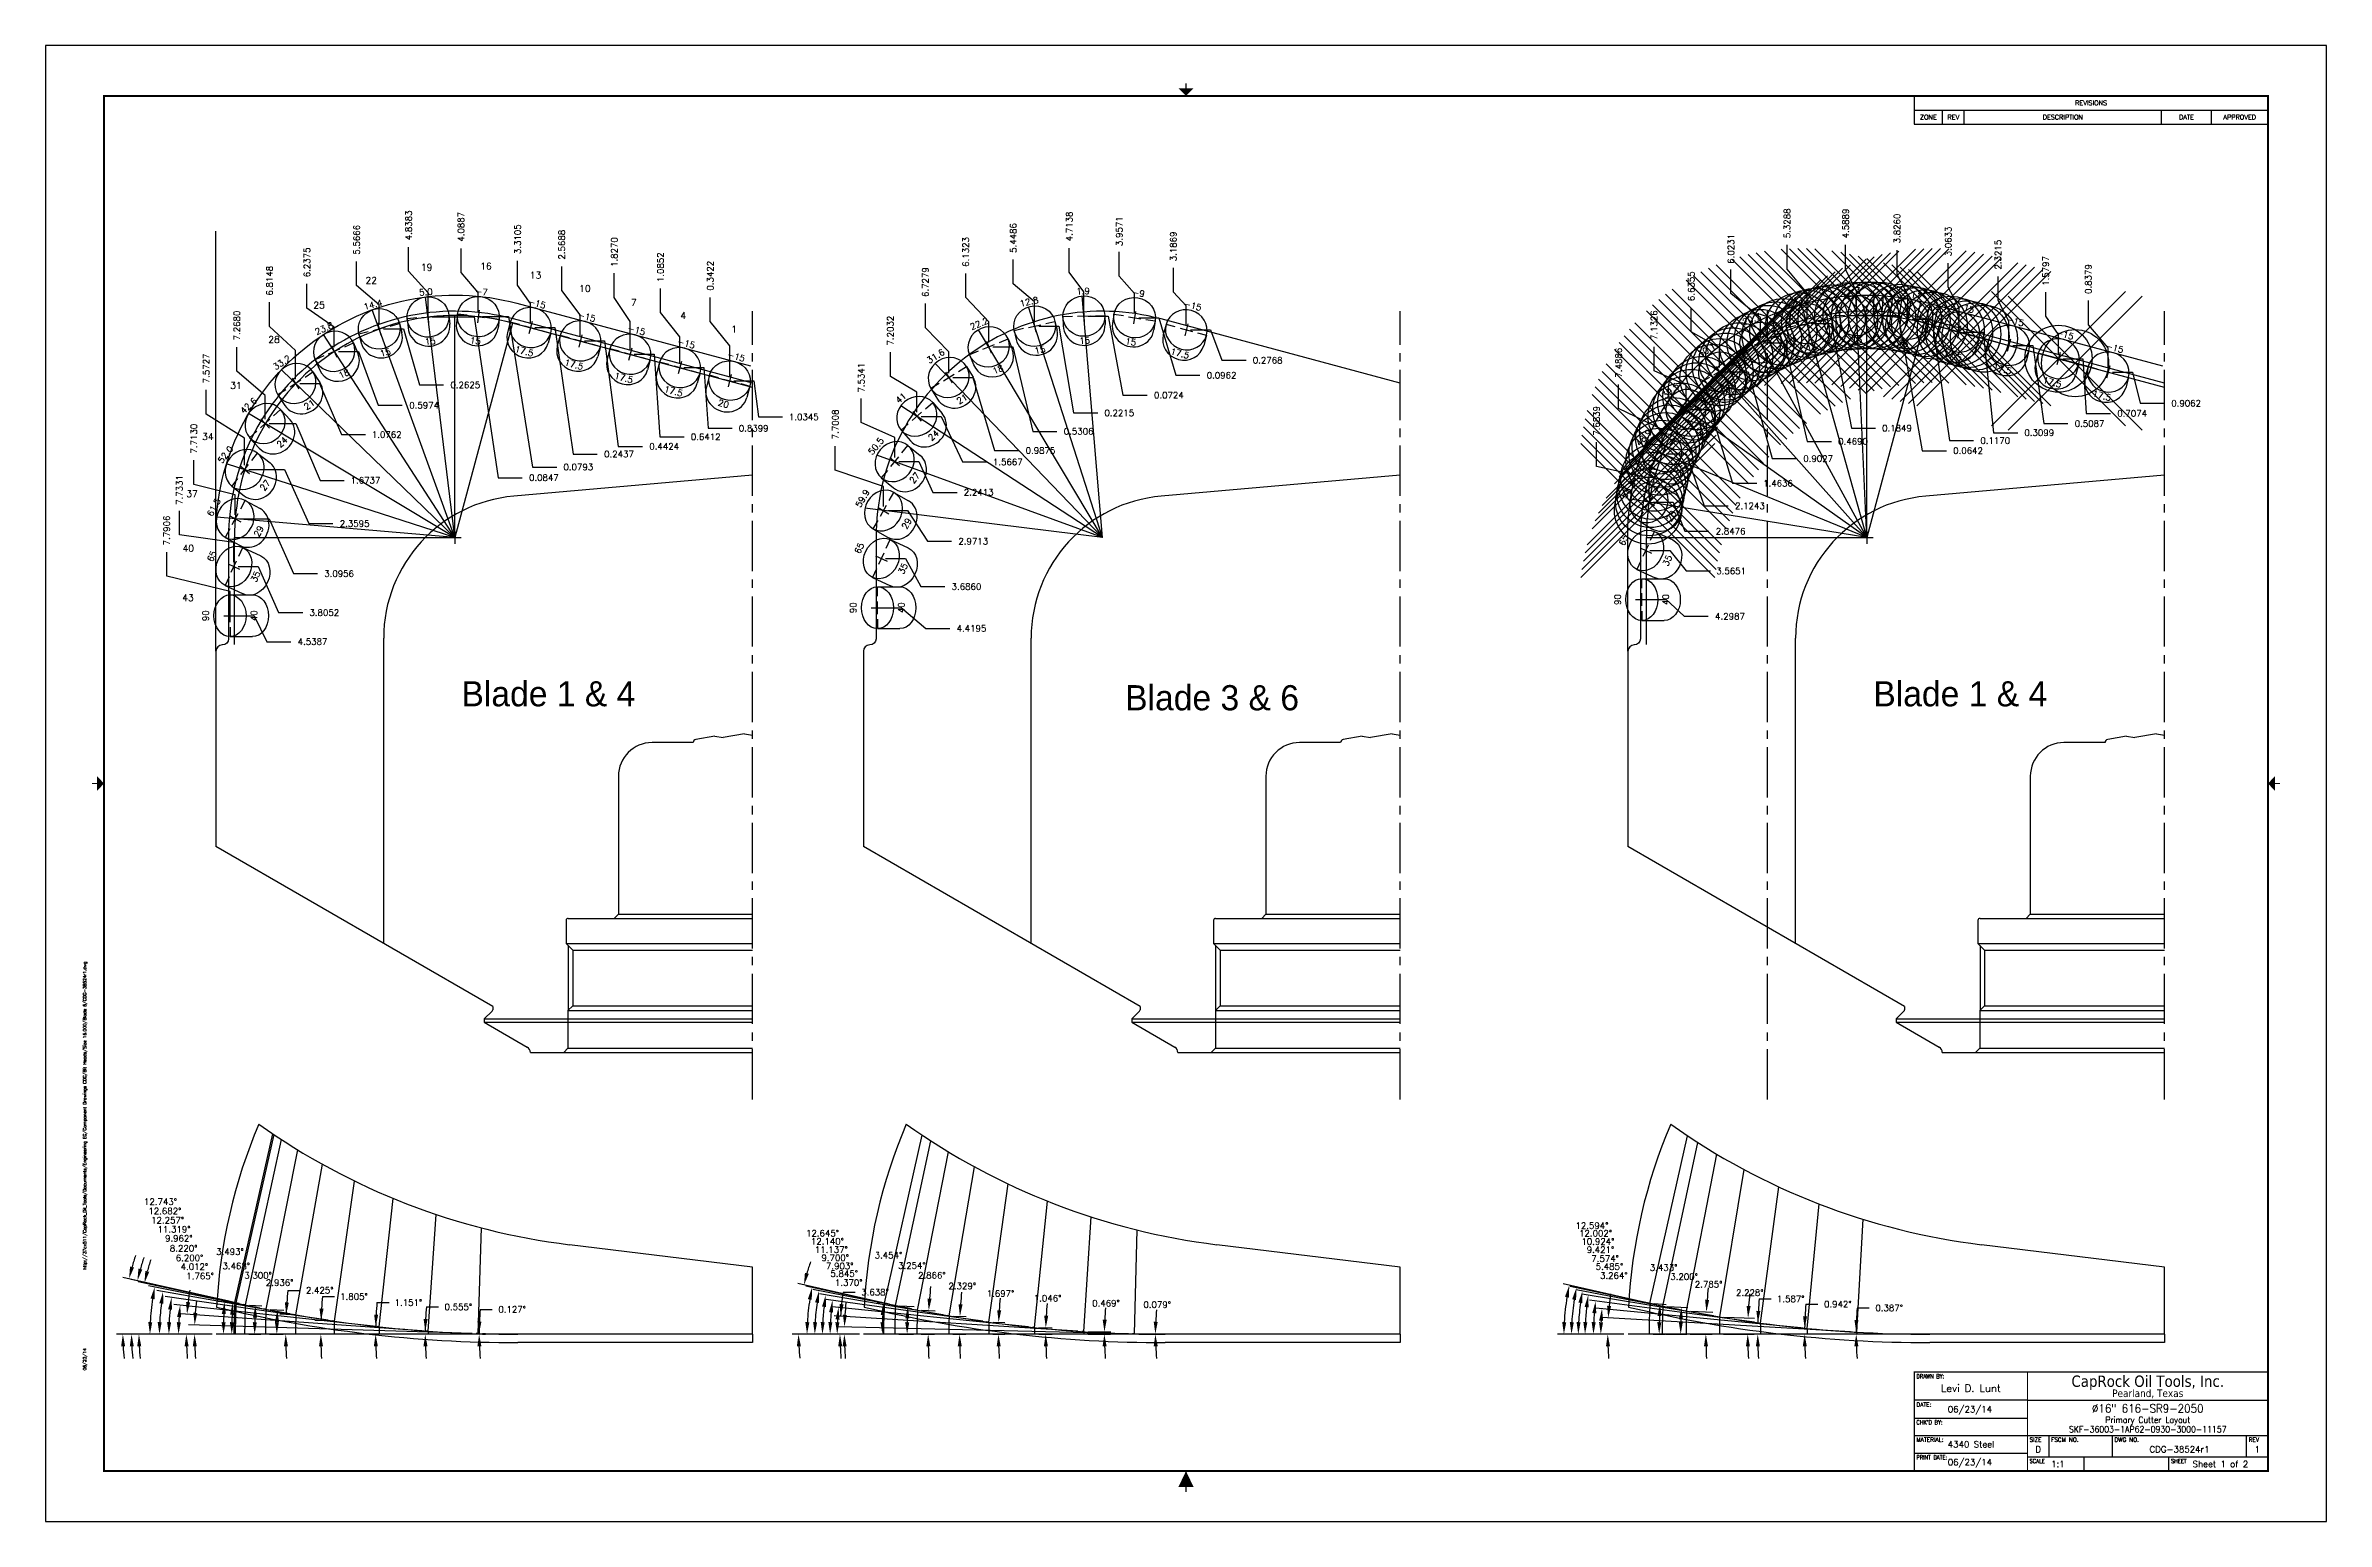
# Model space of a CAD drawing. Header units: inches. Extents: x -3 to 80.6, y -1.2 to 56.3.
# Drawn here: x 12.62 to 46.62, y 12.43 to 34.43 of the extents above; entities that cross this region are included whole.
import ezdxf
from ezdxf.enums import TextEntityAlignment as Align
from ezdxf.lldxf.tags import DXFTag

# ---------------------------------------------------------------- set-up
doc = ezdxf.new("R2010")
doc.units = ezdxf.units.IN
doc.header["$MEASUREMENT"] = 0
doc.header["$PDMODE"] = 35
doc.linetypes.add('CENTER2', pattern=[1.125, 0.75, -0.125, 0.125, -0.125])
doc.layers.get('Defpoints').update_dxf_attribs({"color": 10})
for name, color, linetype, true_color in [('Blade_1', 30, 'Continuous', 0xff7f00), ('Blade_2', 7, 'Continuous', 0xcccc00), ('Blade_3', 7, 'Continuous', 0x00cc00)]:
    doc.layers.add(name, color=color, linetype=linetype, true_color=true_color)
for name, color, linetype in [('CLine', 5, 'CENTER2'), ('Dims', 4, 'Continuous'), ('Title Block', 7, 'Continuous')]:
    doc.layers.add(name, color=color, linetype=linetype)
doc.styles.add('Block', font='tahoma.ttf')
doc.styles.add('RomanD', font='romand.shx')
doc.styles.add('RomanS', font='romans')
tags = doc.linetypes.add('HIDDEN2', pattern=[0.1875, 0.125, -0.0625]).pattern_tags.tags
tags[6:7] = [DXFTag(74, 4), DXFTag(75, 0), DXFTag(340, '0'), DXFTag(46, 0.0), DXFTag(50, 0.0), DXFTag(44, 0.0), DXFTag(45, 0.0)]
tags[4:5] = [DXFTag(74, 4), DXFTag(75, 0), DXFTag(340, '0'), DXFTag(46, 0.0), DXFTag(50, 0.0), DXFTag(44, 0.0), DXFTag(45, 0.0)]
doc.dimstyles.get("Standard").update_dxf_attribs({"dimtxt": 0.094, "dimasz": 0.18, "dimexe": 0.094, "dimexo": 0.0625, "dimgap": 0.09, "dimtad": 0, "dimtih": 1, "dimtoh": 1, "dimdec": 4, "dimzin": 0, "dimdsep": 46, "dimtxsty": 'RomanS', "dimcen": 0.09, "dimadec": 3, "dimazin": 0, "dimtfac": 1, "dimtdec": 4, "dimtofl": 0, "dimtmove": 0, "dimatfit": 3, "dimfxl": 1, "dimtolj": 1, "dimtzin": 0, "dimarcsym": 0})

msp = doc.modelspace()

# ---------------------------------------------------------------- texts
for s, p in [('Blade 1 & 4', (18.81965, 24.5762)), ('Blade 3 & 6', (28.7129, 24.51695)), ('Blade 1 & 4', (39.86674, 24.5762))]:
    msp.add_text(s, height=0.375).set_placement(p)
at = {"layer": 'Blade_1', "char_height": 0.1, "attachment_point": 1}
for s, insert in [('{\\Fromans|c0;22}', (17.38889, 30.97564)), ('{\\Fromans|c0;19}', (18.21553, 31.17037)), ('{\\Fromans|c0;16}', (19.09917, 31.18797)), ('{\\Fromans|c0;13}', (19.83818, 31.0521)), ('{\\Fromans|c0;25}', (16.61192, 30.60727)), ('{\\Fromans|c0;10}', (20.5742, 30.85488)), ('{\\Fromans|c0;7}', (21.34635, 30.64798)), ('{\\Fromans|c0;4}', (22.08203, 30.45086)), ('{\\Fromans|c0;28}', (15.94067, 30.09554)), ('{\\Fromans|c0;1}', (22.84132, 30.24741)), ('{\\Fromans|c0;31}', (15.37165, 29.40993)), ('{\\Fromans|c0;34}', (14.95338, 28.64712)), ('{\\Fromans|c0;37}', (14.71686, 27.79502)), ('{\\Fromans|c0;40}', (14.66101, 26.98225)), ('{\\Fromans|c0;43}', (14.65645, 26.24536))]:
    msp.add_mtext_dynamic_manual_height_columns(s, width=0.2790132, gutter_width=1, heights=[0], dxfattribs=dict(at, insert=insert))

# ---------------------------------------------------------------- blocks, each defined once
blk = doc.blocks.new('COT_Dblock')
at = {"layer": 'Defpoints'}
for p in [(33.812, 21.812), (0.188, 0.188)]:
    blk.add_point(p, dxfattribs=at)
at = {"layer": 'Title Block'}
for p, q in [((27.857, 21.25), (27.857, 20.828)), ((27.857, 21.039), (33.13, 21.039)), ((27.857, 20.828), (33.13, 20.828)), ((28.278, 20.828), (28.278, 21.039)), ((28.599, 20.828), (28.599, 21.039)), ((31.544, 20.828), (31.544, 21.039)), ((32.286, 20.828), (32.286, 21.039)), ((29.544, 1.805), (27.857, 1.805)), ((27.857, 1.539), (29.544, 1.539)), ((27.857, 1.282), (33.13, 1.282)), ((29.865, 0.961), (29.865, 1.282)), ((30.81, 0.961), (30.81, 1.282)), ((32.809, 0.961), (32.809, 1.282)), ((27.857, 1.016), (29.544, 1.016)), ((29.544, 0.961), (33.13, 0.961)), ((30.388, 0.75), (30.388, 0.961)), ((31.653, 0.75), (31.653, 0.961))]:
    blk.add_line(p, q, dxfattribs=at)
at = {"layer": 'Title Block', "color": 8}
blk.add_lwpolyline([(0, 0), (34, 0), (34, 22), (0, 22)], close=True, dxfattribs=at)
at = {"layer": 'Title Block'}
for points, const_width in [([(17, 21.438), (17, 21.363)], 0.015), ([(0.69, 11), (0.765, 11)], 0.015), ([(33.31, 11), (33.235, 11)], 0.015), ([(27.857, 0.75), (27.857, 2.227), (33.13, 2.227)], 0.0169), ([(29.544, 0.75), (29.544, 2.227)], 0.0169), ([(29.544, 1.805), (33.13, 1.805)], 0.0169), ([(17, 0.438), (17, 0.513)], 0.015)]:
    blk.add_lwpolyline(points, dxfattribs=dict(at, const_width=const_width))
at = {"layer": 'Title Block', "const_width": 0.03}
blk.add_lwpolyline([(33.13, 21.25), (0.87, 21.25), (0.87, 0.75), (33.13, 0.75)], close=True, dxfattribs=at)
at = {"layer": 'Title Block'}
for points in [[(16.887, 21.363), (17.113, 21.363), (17, 21.25)], [(0.765, 10.887), (0.765, 11.113), (0.87, 11)], [(33.235, 10.887), (33.235, 11.113), (33.13, 11)], [(16.887, 0.513), (17.113, 0.513), (17, 0.75)]]:
    blk.add_solid(points, dxfattribs=at)
for s, height, style, p in [('REVISIONS', 0.0703, 'RomanS', (30.493, 21.145)), ('ZONE', 0.0703, 'RomanS', (28.067, 20.934)), ('REV', 0.0703, 'RomanS', (28.439, 20.934)), ('DESCRIPTION', 0.07031, 'RomanS', (30.071, 20.934)), ('DATE', 0.0703, 'RomanS', (31.915, 20.934)), ('APPROVED', 0.0703, 'RomanS', (32.708, 20.934)), ('CapRock Oil Tools, Inc.', 0.16875, 'Block', (31.337, 2.09)), ('Pearland, Texas', 0.1125, 'Block', (31.337, 1.91))]:
    blk.add_text(s, height=height, dxfattribs=dict(at, style=style)).set_placement(p, align=Align.MIDDLE_CENTER)
at = {"layer": 'Title Block', "style": 'RomanS'}
for s, width, p in [('DRAWN BY:', 0.86, (27.888, 2.195)), ("CHK'D BY:", 0.91, (27.888, 1.508)), ('PRINT DATE:', 0.78, (27.888, 0.985)), ('SCALE', 0.9, (29.575, 0.93)), ('SHEET', 0.9, (31.685, 0.93))]:
    blk.add_text(s, height=0.0625, dxfattribs=dict(at, width=width)).set_placement(p, align=Align.TOP_LEFT)
for s, p in [('DATE:', (27.888, 1.773)), ('MATERIAL:', (27.888, 1.25)), ('SIZE', (29.575, 1.25)), ('FSCM NO.', (29.896, 1.25)), ('DWG NO.', (30.841, 1.25)), ('REV', (32.841, 1.25))]:
    blk.add_text(s, height=0.0625, dxfattribs=at).set_placement(p, align=Align.TOP_LEFT)
at = {"layer": 'Title Block', "color": 3, "style": 'RomanS'}
blk.add_text('D', height=0.094, dxfattribs=at).set_placement((29.704, 1.121), align=Align.TOP_CENTER)
at = {"layer": 'Title Block', "color": 1, "style": 'RomanS', "flags": 8}
for tag, p in [('FNAME', (0.62, 3.75)), ('REVDATE', (0.62, 2.25)), ('USER', (0.62, 0.75))]:
    blk.add_attdef(tag, text='', height=0.047, rotation=90, dxfattribs=at).set_placement(p, align=Align.BOTTOM_LEFT)
at = {"layer": 'Title Block', "color": 3, "style": 'RomanS', "flags": 8}
for tag, p in [('DDATE', (28.356, 1.672)), ('CHECK', (28.356, 1.406)), ('MATRL', (28.356, 1.149)), ('PDATE', (28.356, 0.883)), ('SCALE', (29.896, 0.855)), ('SHEET', (32.005, 0.855))]:
    blk.add_attdef(tag, text='', height=0.094, dxfattribs=at).set_placement(p, align=Align.MIDDLE_LEFT)
blk.add_attdef('DRAWN', text='', height=0.11, dxfattribs=at).set_placement((28.7, 1.984), align=Align.MIDDLE_CENTER)
at = {"layer": 'Title Block', "color": 3, "style": 'RomanD', "width": 0.9, "flags": 8}
for tag, height, p in [('TITL1', 0.125, (31.337, 1.684)), ('TITL2', 0.094, (31.337, 1.514)), ('TITL3', 0.094, (31.337, 1.374))]:
    blk.add_attdef(tag, text='', height=height, dxfattribs=at).set_placement(p, align=Align.MIDDLE_CENTER)
at = {"layer": 'Title Block', "color": 3, "style": 'RomanS', "flags": 8}
for tag, p in [('FSCM#', (30.337, 1.121)), ('DWG#', (31.81, 1.121)), ('REV#', (32.97, 1.121))]:
    blk.add_attdef(tag, text='', height=0.094, dxfattribs=at).set_placement(p, align=Align.TOP_CENTER)
blk = doc.blocks.new('CMark')
at = {"layer": 'CLine'}
for p, q in [((-0.094, 0), (0.094, 0)), ((0, 0.094), (0, -0.094))]:
    blk.add_line(p, q, dxfattribs=at)
blk = doc.blocks.new('*D12')
at = {"layer": 'Defpoints', "color": 0, "transparency": 16777216}
for p in [(14.841, 15.262), (15.163, 15.216), (19.04, 15.226), (19.071, 15.225), (19.66, 15.216)]:
    blk.add_point(p, dxfattribs=at)
at = {"layer": 'Dims', "color": 0, "lineweight": -2, "transparency": 16777216}
for p, q in [((18.978, 15.228), (14.749, 15.358)), ((15.101, 15.216), (14.747, 15.216))]:
    blk.add_line(p, q, dxfattribs=at)
for start, end in [(173.6766, 175.9559), (182.2794, 184.5588)]:
    blk.add_arc((19.366, 15.216), 4.525, start, end, dxfattribs=at)
at = {"layer": 'Dims', "color": 0, "transparency": 16777216}
for points in [[(14.882, 15.533), (14.822, 15.536), (14.843, 15.355)], [(14.814, 15.035), (14.874, 15.036), (14.841, 15.216)]]:
    blk.add_solid(points, dxfattribs=at)
at = {"layer": 'Dims', "color": 0, "transparency": 16777216, "insert": (14.924, 16.082), "char_height": 0.094, "attachment_point": 5, "style": 'RomanS'}
blk.add_mtext('\\A1;1.765°', dxfattribs=at)
blk = doc.blocks.new('*D13')
at = {"layer": 'Defpoints', "color": 0, "transparency": 16777216}
for p in [(19.071, 15.225), (19.071, 15.216), (19.083, 15.219), (23.16, 15.216)]:
    blk.add_point(p, dxfattribs=at)
at = {"layer": 'Dims', "color": 0, "lineweight": -2, "transparency": 16777216}
for p, q in [((19.099, 15.585), (19.279, 15.585)), ((19.134, 15.225), (19.177, 15.225)), ((19.134, 15.216), (19.177, 15.216))]:
    blk.add_line(p, q, dxfattribs=at)
for start, end in [(174.8126, 179.8729), (174.8139, 177.3434), (182.5295, 185.059)]:
    blk.add_arc((23.16, 15.216), 4.077, start, end, dxfattribs=at)
at = {"layer": 'Dims', "color": 0, "transparency": 16777216}
for points in [[(19.117, 15.404), (19.057, 15.406), (19.083, 15.225)], [(19.057, 15.035), (19.117, 15.037), (19.083, 15.216)]]:
    blk.add_solid(points, dxfattribs=at)
at = {"layer": 'Dims', "color": 0, "transparency": 16777216, "insert": (19.575, 15.585), "char_height": 0.094, "attachment_point": 5, "style": 'RomanS'}
blk.add_mtext('\\A1;0.127°', dxfattribs=at)
blk = doc.blocks.new('*D14')
at = {"layer": 'Defpoints', "color": 0, "transparency": 16777216}
for p in [(14.719, 15.316), (15.163, 15.216), (18.291, 15.265), (18.322, 15.263), (19.66, 15.216)]:
    blk.add_point(p, dxfattribs=at)
at = {"layer": 'Dims', "color": 0, "lineweight": -2, "transparency": 16777216}
for p, q in [((18.229, 15.269), (14.635, 15.521)), ((15.101, 15.216), (14.624, 15.216))]:
    blk.add_line(p, q, dxfattribs=at)
for start, end in [(171.1598, 173.5738), (182.4141, 184.8282)]:
    blk.add_arc((18.99, 15.216), 4.272, start, end, dxfattribs=at)
at = {"layer": 'Dims', "color": 0, "transparency": 16777216}
for points in [[(14.775, 15.691), (14.715, 15.697), (14.728, 15.515)], [(14.692, 15.035), (14.752, 15.037), (14.718, 15.216)]]:
    blk.add_solid(points, dxfattribs=at)
at = {"layer": 'Dims', "color": 0, "transparency": 16777216, "insert": (14.838, 16.221), "char_height": 0.094, "attachment_point": 5, "style": 'RomanS'}
blk.add_mtext('\\A1;4.012°', dxfattribs=at)
blk = doc.blocks.new('*D15')
at = {"layer": 'Defpoints', "color": 0, "transparency": 16777216}
for p in [(18.28, 15.232), (18.322, 15.263), (18.322, 15.216), (23.16, 15.216)]:
    blk.add_point(p, dxfattribs=at)
at = {"layer": 'Dims', "color": 0, "lineweight": -2, "transparency": 16777216}
for p, q in [((18.297, 15.623), (18.477, 15.623)), ((18.26, 15.263), (18.186, 15.264)), ((18.259, 15.216), (18.186, 15.216))]:
    blk.add_line(p, q, dxfattribs=at)
for start, end in [(175.2177, 179.445), (175.2184, 177.3317), (182.1133, 184.2266)]:
    blk.add_arc((23.16, 15.216), 4.88, start, end, dxfattribs=at)
at = {"layer": 'Dims', "color": 0, "transparency": 16777216}
for points in [[(18.315, 15.442), (18.255, 15.444), (18.28, 15.263)], [(18.253, 15.035), (18.313, 15.036), (18.28, 15.216)]]:
    blk.add_solid(points, dxfattribs=at)
at = {"layer": 'Dims', "color": 0, "transparency": 16777216, "insert": (18.773, 15.623), "char_height": 0.094, "attachment_point": 5, "style": 'RomanS'}
blk.add_mtext('\\A1;0.555°', dxfattribs=at)
blk = doc.blocks.new('*D16')
at = {"layer": 'Defpoints', "color": 0, "transparency": 16777216}
for p in [(14.605, 15.361), (17.564, 15.331), (17.595, 15.328), (15.163, 15.216), (19.66, 15.216)]:
    blk.add_point(p, dxfattribs=at)
at = {"layer": 'Dims', "color": 0, "lineweight": -2, "transparency": 16777216}
for p, q in [((17.502, 15.338), (14.532, 15.66)), ((15.101, 15.216), (14.508, 15.216))]:
    blk.add_line(p, q, dxfattribs=at)
blk.add_arc((18.624, 15.216), 4.022, 176.3642, 177.4358, dxfattribs=at)
at = {"layer": 'Dims', "color": 0, "transparency": 16777216}
for points in [[(14.58, 15.473), (14.64, 15.468), (14.626, 15.65)], [(14.636, 15.395), (14.576, 15.396), (14.602, 15.216)]]:
    blk.add_solid(points, dxfattribs=at)
at = {"layer": 'Dims', "color": 0, "transparency": 16777216, "insert": (14.766, 16.354), "char_height": 0.094, "attachment_point": 5, "style": 'RomanS'}
blk.add_mtext('\\A1;6.200°', dxfattribs=at)
blk = doc.blocks.new('*D17')
at = {"layer": 'Defpoints', "color": 0, "transparency": 16777216}
for p in [(17.595, 15.328), (17.54, 15.253), (17.594, 15.216), (23.16, 15.216)]:
    blk.add_point(p, dxfattribs=at)
at = {"layer": 'Dims', "color": 0, "lineweight": -2, "transparency": 16777216}
for p, q in [((17.56, 15.688), (17.74, 15.688)), ((17.532, 15.329), (17.447, 15.331)), ((17.531, 15.216), (17.446, 15.216))]:
    blk.add_line(p, q, dxfattribs=at)
for start, end in [(175.1777, 178.8486), (175.1781, 177.0133), (181.8352, 183.6704)]:
    blk.add_arc((23.16, 15.216), 5.62, start, end, dxfattribs=at)
at = {"layer": 'Dims', "color": 0, "transparency": 16777216}
for points in [[(17.578, 15.508), (17.518, 15.51), (17.541, 15.329)], [(17.513, 15.035), (17.573, 15.036), (17.54, 15.216)]]:
    blk.add_solid(points, dxfattribs=at)
at = {"layer": 'Dims', "color": 0, "transparency": 16777216, "insert": (18.029, 15.688), "char_height": 0.094, "attachment_point": 5, "style": 'RomanS'}
blk.add_mtext('\\A1;1.151°', dxfattribs=at)
blk = doc.blocks.new('*D19')
at = {"layer": 'Defpoints', "color": 0, "transparency": 16777216}
for p in [(14.462, 15.399), (16.895, 15.417), (16.926, 15.412), (15.163, 15.216), (19.66, 15.216)]:
    blk.add_point(p, dxfattribs=at)
at = {"layer": 'Dims', "color": 0, "lineweight": -2, "transparency": 16777216}
for p, q in [((16.833, 15.426), (14.404, 15.777)), ((15.101, 15.216), (14.364, 15.216))]:
    blk.add_line(p, q, dxfattribs=at)
blk.add_arc((18.286, 15.216), 3.828, 174.4741, 177.3057, dxfattribs=at)
at = {"layer": 'Dims', "color": 0, "transparency": 16777216}
for points in [[(14.446, 15.588), (14.505, 15.581), (14.497, 15.763)], [(14.492, 15.395), (14.432, 15.397), (14.458, 15.216)]]:
    blk.add_solid(points, dxfattribs=at)
at = {"layer": 'Dims', "color": 0, "transparency": 16777216, "insert": (14.678, 16.495), "char_height": 0.094, "attachment_point": 5, "style": 'RomanS'}
blk.add_mtext('\\A1;8.220°', dxfattribs=at)
blk = doc.blocks.new('*D20')
at = {"layer": 'Defpoints', "color": 0, "transparency": 16777216}
for p in [(16.926, 15.412), (16.723, 15.283), (16.923, 15.216), (23.16, 15.216)]:
    blk.add_point(p, dxfattribs=at)
at = {"layer": 'Dims', "color": 0, "lineweight": -2, "transparency": 16777216}
for p, q in [((16.748, 15.778), (16.928, 15.778)), ((16.863, 15.414), (16.632, 15.422)), ((16.86, 15.216), (16.629, 15.216))]:
    blk.add_line(p, q, dxfattribs=at)
for start, end in [(174.9901, 178.1948), (174.9904, 176.5926), (181.6022, 183.2044)]:
    blk.add_arc((23.16, 15.216), 6.437, start, end, dxfattribs=at)
at = {"layer": 'Dims', "color": 0, "transparency": 16777216}
for points in [[(16.764, 15.597), (16.704, 15.6), (16.726, 15.419)], [(16.696, 15.035), (16.756, 15.036), (16.723, 15.216)]]:
    blk.add_solid(points, dxfattribs=at)
at = {"layer": 'Dims', "color": 0, "transparency": 16777216, "insert": (17.217, 15.778), "char_height": 0.094, "attachment_point": 5, "style": 'RomanS'}
blk.add_mtext('\\A1;1.805°', dxfattribs=at)
blk = doc.blocks.new('*D22')
at = {"layer": 'Defpoints', "color": 0, "transparency": 16777216}
for p in [(14.323, 15.429), (16.321, 15.51), (16.351, 15.504), (15.163, 15.216), (19.66, 15.216)]:
    blk.add_point(p, dxfattribs=at)
at = {"layer": 'Dims', "color": 0, "lineweight": -2, "transparency": 16777216}
for p, q in [((16.259, 15.52), (14.28, 15.868)), ((15.101, 15.216), (14.223, 15.216))]:
    blk.add_line(p, q, dxfattribs=at)
blk.add_arc((17.993, 15.216), 3.676, 172.8432, 177.1944, dxfattribs=at)
at = {"layer": 'Dims', "color": 0, "transparency": 16777216}
for points in [[(14.316, 15.678), (14.375, 15.669), (14.372, 15.852)], [(14.351, 15.395), (14.291, 15.397), (14.317, 15.216)]]:
    blk.add_solid(points, dxfattribs=at)
at = {"layer": 'Dims', "color": 0, "transparency": 16777216, "insert": (14.606, 16.644), "char_height": 0.094, "attachment_point": 5, "style": 'RomanS'}
blk.add_mtext('\\A1;9.962°', dxfattribs=at)
blk = doc.blocks.new('*D23')
at = {"layer": 'Defpoints', "color": 0, "transparency": 16777216}
for p in [(16.201, 15.314), (16.351, 15.504), (16.345, 15.216), (23.16, 15.216)]:
    blk.add_point(p, dxfattribs=at)
at = {"layer": 'Dims', "color": 0, "lineweight": -2, "transparency": 16777216}
for p, q in [((16.231, 15.87), (16.411, 15.87)), ((16.289, 15.507), (16.113, 15.514)), ((16.283, 15.216), (16.106, 15.216))]:
    blk.add_line(p, q, dxfattribs=at)
for start, end in [(174.6107, 177.5747), (174.611, 176.0929), (181.4819, 182.9637)]:
    blk.add_arc((23.16, 15.216), 6.96, start, end, dxfattribs=at)
at = {"layer": 'Dims', "color": 0, "transparency": 16777216}
for points in [[(16.246, 15.688), (16.187, 15.692), (16.207, 15.51)], [(16.173, 15.035), (16.233, 15.036), (16.2, 15.216)]]:
    blk.add_solid(points, dxfattribs=at)
at = {"layer": 'Dims', "color": 0, "transparency": 16777216, "insert": (16.707, 15.87), "char_height": 0.094, "attachment_point": 5, "style": 'RomanS'}
blk.add_mtext('\\A1;2.425°', dxfattribs=at)
blk = doc.blocks.new('*D25')
at = {"layer": 'Defpoints', "color": 0, "transparency": 16777216}
for p in [(14.184, 15.452), (15.876, 15.594), (15.906, 15.588), (15.163, 15.216), (19.66, 15.216)]:
    blk.add_point(p, dxfattribs=at)
at = {"layer": 'Dims', "color": 0, "lineweight": -2, "transparency": 16777216}
for p, q in [((15.814, 15.606), (14.154, 15.939)), ((15.101, 15.216), (14.082, 15.216))]:
    blk.add_line(p, q, dxfattribs=at)
blk.add_arc((17.765, 15.216), 3.589, 171.5547, 177.126, dxfattribs=at)
at = {"layer": 'Dims', "color": 0, "transparency": 16777216}
for points in [[(14.185, 15.748), (14.244, 15.738), (14.246, 15.92)], [(14.21, 15.395), (14.151, 15.397), (14.176, 15.216)]]:
    blk.add_solid(points, dxfattribs=at)
at = {"layer": 'Dims', "color": 0, "transparency": 16777216, "insert": (14.535, 16.78), "char_height": 0.094, "attachment_point": 5, "style": 'RomanS'}
blk.add_mtext('\\A1;11.319°', dxfattribs=at)
blk = doc.blocks.new('*D26')
at = {"layer": 'Defpoints', "color": 0, "transparency": 16777216}
for p in [(15.906, 15.588), (16.068, 15.337), (15.897, 15.216), (23.16, 15.216)]:
    blk.add_point(p, dxfattribs=at)
at = {"layer": 'Dims', "color": 0, "lineweight": -2, "transparency": 16777216}
for p, q in [((15.969, 15.585), (16.17, 15.574)), ((15.959, 15.216), (16.161, 15.216))]:
    blk.add_line(p, q, dxfattribs=at)
blk.add_arc((23.16, 15.216), 7.093, 178.5181, 178.546, dxfattribs=at)
at = {"layer": 'Dims', "color": 0, "transparency": 16777216}
for points in [[(16.039, 15.4), (16.099, 15.398), (16.076, 15.579)], [(16.099, 15.395), (16.039, 15.396), (16.067, 15.216)]]:
    blk.add_solid(points, dxfattribs=at)
at = {"layer": 'Dims', "color": 0, "transparency": 16777216, "insert": (16.109, 15.986), "char_height": 0.094, "attachment_point": 5, "style": 'RomanS'}
blk.add_mtext('\\A1;2.936°', dxfattribs=at)
blk = doc.blocks.new('*D28')
at = {"layer": 'Defpoints', "color": 0, "transparency": 16777216}
for p in [(15.57, 15.658), (15.6, 15.652), (14.021, 15.472), (15.163, 15.216), (19.66, 15.216)]:
    blk.add_point(p, dxfattribs=at)
at = {"layer": 'Dims', "color": 0, "lineweight": -2, "transparency": 16777216}
for p, q in [((15.508, 15.672), (14.002, 15.999)), ((15.101, 15.216), (13.918, 15.216))]:
    blk.add_line(p, q, dxfattribs=at)
for start, end in [(162.0048, 164.874), (182.8692, 185.7384)]:
    blk.add_arc((17.607, 15.216), 3.595, start, end, dxfattribs=at)
at = {"layer": 'Dims', "color": 0, "transparency": 16777216}
for points in [[(14.166, 16.147), (14.107, 16.161), (14.094, 15.979)], [(13.986, 15.035), (14.046, 15.037), (14.012, 15.216)]]:
    blk.add_solid(points, dxfattribs=at)
at = {"layer": 'Dims', "color": 0, "transparency": 16777216, "insert": (14.439, 16.916), "char_height": 0.094, "attachment_point": 5, "style": 'RomanS'}
blk.add_mtext('\\A1;12.257°', dxfattribs=at)
blk = doc.blocks.new('*D29')
at = {"layer": 'Defpoints', "color": 0, "transparency": 16777216}
for p in [(15.6, 15.652), (15.738, 15.358), (15.587, 15.216), (23.16, 15.216)]:
    blk.add_point(p, dxfattribs=at)
at = {"layer": 'Dims', "color": 0, "lineweight": -2, "transparency": 16777216}
for p, q in [((15.662, 15.648), (15.843, 15.638)), ((15.65, 15.216), (15.831, 15.216))]:
    blk.add_line(p, q, dxfattribs=at)
blk.add_arc((23.16, 15.216), 7.424, 178.0891, 178.6107, dxfattribs=at)
at = {"layer": 'Dims', "color": 0, "transparency": 16777216}
for points in [[(15.711, 15.465), (15.771, 15.462), (15.749, 15.643)], [(15.769, 15.395), (15.709, 15.396), (15.737, 15.216)]]:
    blk.add_solid(points, dxfattribs=at)
at = {"layer": 'Dims', "color": 0, "transparency": 16777216, "insert": (15.788, 16.092), "char_height": 0.094, "attachment_point": 5, "style": 'RomanS'}
blk.add_mtext('\\A1;3.300°', dxfattribs=at)
blk = doc.blocks.new('*D31')
at = {"layer": 'Defpoints', "color": 0, "transparency": 16777216}
for p in [(15.431, 15.689), (15.461, 15.682), (13.911, 15.484), (15.163, 15.216), (19.66, 15.216)]:
    blk.add_point(p, dxfattribs=at)
at = {"layer": 'Dims', "color": 0, "lineweight": -2, "transparency": 16777216}
for p, q in [((15.37, 15.703), (13.898, 16.034)), ((15.101, 15.216), (13.807, 15.216))]:
    blk.add_line(p, q, dxfattribs=at)
for start, end in [(161.6411, 164.4793), (182.8382, 185.6764)]:
    blk.add_arc((17.535, 15.216), 3.634, start, end, dxfattribs=at)
at = {"layer": 'Dims', "color": 0, "transparency": 16777216}
for points in [[(14.062, 16.181), (14.004, 16.196), (13.989, 16.014)], [(13.875, 15.035), (13.935, 15.037), (13.901, 15.216)]]:
    blk.add_solid(points, dxfattribs=at)
at = {"layer": 'Dims', "color": 0, "transparency": 16777216, "insert": (14.398, 17.051), "char_height": 0.094, "attachment_point": 5, "style": 'RomanS'}
blk.add_mtext('\\A1;12.682°', dxfattribs=at)
blk = doc.blocks.new('*D32')
at = {"layer": 'Defpoints', "color": 0, "transparency": 16777216}
for p in [(15.461, 15.682), (15.396, 15.373), (15.447, 15.216), (23.16, 15.216)]:
    blk.add_point(p, dxfattribs=at)
at = {"layer": 'Dims', "color": 0, "lineweight": -2, "transparency": 16777216}
for p, q in [((15.399, 15.686), (15.315, 15.691)), ((15.385, 15.216), (15.301, 15.216))]:
    blk.add_line(p, q, dxfattribs=at)
blk.add_arc((23.16, 15.216), 7.765, 177.8598, 178.6719, dxfattribs=at)
at = {"layer": 'Dims', "color": 0, "transparency": 16777216}
for points in [[(15.37, 15.507), (15.43, 15.504), (15.409, 15.686)], [(15.427, 15.395), (15.367, 15.396), (15.395, 15.216)]]:
    blk.add_solid(points, dxfattribs=at)
at = {"layer": 'Dims', "color": 0, "transparency": 16777216, "insert": (15.462, 16.232), "char_height": 0.094, "attachment_point": 5, "style": 'RomanS'}
blk.add_mtext('\\A1;3.468°', dxfattribs=at)
blk = doc.blocks.new('*D34')
at = {"layer": 'Defpoints', "color": 0, "transparency": 16777216}
for p in [(15.411, 15.694), (15.441, 15.687), (13.782, 15.494), (15.163, 15.216), (19.66, 15.216)]:
    blk.add_point(p, dxfattribs=at)
at = {"layer": 'Dims', "color": 0, "lineweight": -2, "transparency": 16777216}
for p, q in [((15.35, 15.708), (13.773, 16.064)), ((15.101, 15.216), (13.678, 15.216))]:
    blk.add_line(p, q, dxfattribs=at)
for start, end in [(161.7591, 164.5079), (182.7487, 185.4975)]:
    blk.add_arc((17.524, 15.216), 3.752, start, end, dxfattribs=at)
at = {"layer": 'Dims', "color": 0, "transparency": 16777216}
for points in [[(13.938, 16.211), (13.879, 16.225), (13.865, 16.044)], [(13.746, 15.035), (13.806, 15.037), (13.772, 15.216)]]:
    blk.add_solid(points, dxfattribs=at)
at = {"layer": 'Dims', "color": 0, "transparency": 16777216, "insert": (14.333, 17.19), "char_height": 0.094, "attachment_point": 5, "style": 'RomanS'}
blk.add_mtext('\\A1;12.743°', dxfattribs=at)
blk = doc.blocks.new('*D35')
at = {"layer": 'Defpoints', "color": 0, "transparency": 16777216}
for p in [(15.441, 15.687), (15.273, 15.376), (15.427, 15.216), (23.16, 15.216)]:
    blk.add_point(p, dxfattribs=at)
at = {"layer": 'Dims', "color": 0, "lineweight": -2, "transparency": 16777216}
for p, q in [((15.379, 15.691), (15.192, 15.702)), ((15.365, 15.216), (15.178, 15.216))]:
    blk.add_line(p, q, dxfattribs=at)
blk.add_arc((23.16, 15.216), 7.889, 177.8148, 178.6926, dxfattribs=at)
at = {"layer": 'Dims', "color": 0, "transparency": 16777216}
for points in [[(15.247, 15.518), (15.307, 15.515), (15.286, 15.696)], [(15.304, 15.395), (15.244, 15.396), (15.272, 15.216)]]:
    blk.add_solid(points, dxfattribs=at)
at = {"layer": 'Dims', "color": 0, "transparency": 16777216, "insert": (15.368, 16.446), "char_height": 0.094, "attachment_point": 5, "style": 'RomanS'}
blk.add_mtext('\\A1;3.493°', dxfattribs=at)
blk = doc.blocks.new('1613@20')
for p, q in [((-0.17, 0), (-0.312, 0)), ((0.171, 0), (0.312, 0))]:
    blk.add_line(p, q)
at = {"color": 8, "linetype": 'HIDDEN2', "ltscale": 0.5}
blk.add_line((-0.312, 0), (-0.312, -0.178), dxfattribs=at)
at = {"color": 8, "linetype": 'HIDDEN2', "ltscale": 0.5, "flags": 128}
blk.add_lwpolyline([(0.312, 0), (0.312, -0.178)], dxfattribs=at)
blk.add_ellipse((0, 0), major_axis=(-0.312, 0), ratio=0.939693, start_param=-3.141592653589793, end_param=3.141592653589793)
at = {"color": 8, "linetype": 'HIDDEN2', "ltscale": 0.5}
blk.add_ellipse((0, -0.178), major_axis=(-0.312, 0), ratio=0.939693, start_param=0, end_param=3.141593, dxfattribs=at)
blk.add_blockref('CMark', (0, 0))
at = {"style": 'RomanS'}
blk.add_text('20', height=0.094, dxfattribs=at).set_placement((0, -0.356), align=Align.MIDDLE_CENTER)
blk.add_attdef('ANG', text='', height=0.094, dxfattribs=at).set_placement((0, 0.298), align=Align.BOTTOM_CENTER)
blk = doc.blocks.new('1613@17.5')
for p, q in [((-0.17, 0), (-0.312, 0)), ((0.171, 0), (0.312, 0))]:
    blk.add_line(p, q)
at = {"color": 8, "linetype": 'HIDDEN2', "ltscale": 0.5}
blk.add_line((-0.312, 0), (-0.312, -0.159), dxfattribs=at)
at = {"color": 8, "linetype": 'HIDDEN2', "ltscale": 0.5, "flags": 128}
blk.add_lwpolyline([(0.312, 0), (0.312, -0.159)], dxfattribs=at)
at = {"extrusion": (0, 0, -1)}
blk.add_ellipse((0, 0), major_axis=(-0.312, 0), ratio=0.953717, start_param=-3.141592653589793, end_param=3.141592653589793, dxfattribs=at)
at = {"color": 8, "linetype": 'HIDDEN2', "ltscale": 0.5}
blk.add_ellipse((0, -0.159), major_axis=(0.312, 0), ratio=0.953717, start_param=3.141593, end_param=6.283185, dxfattribs=at)
blk.add_blockref('CMark', (0, 0))
at = {"style": 'RomanS'}
blk.add_text('17.5', height=0.094, dxfattribs=at).set_placement((0, -0.364), align=Align.MIDDLE_CENTER)
blk.add_attdef('ANG', text='', height=0.094, dxfattribs=at).set_placement((0, 0.298), align=Align.BOTTOM_CENTER)
blk = doc.blocks.new('1613@15')
for p, q in [((-0.17, 0), (-0.312, 0)), ((0.171, 0), (0.312, 0))]:
    blk.add_line(p, q)
at = {"color": 8, "linetype": 'HIDDEN2', "ltscale": 0.5}
blk.add_line((-0.312, 0), (-0.312, -0.135), dxfattribs=at)
at = {"color": 8, "linetype": 'HIDDEN2', "ltscale": 0.5, "flags": 128}
blk.add_lwpolyline([(0.312, 0), (0.312, -0.135)], dxfattribs=at)
blk.add_ellipse((0, 0), major_axis=(-0.312, 0), ratio=0.965926, start_param=-3.141592653589793, end_param=3.141592653589793)
at = {"color": 8, "linetype": 'HIDDEN2', "ltscale": 0.5}
blk.add_ellipse((0, -0.135), major_axis=(-0.312, 0), ratio=0.965926, start_param=0, end_param=3.141593, dxfattribs=at)
blk.add_blockref('CMark', (0, 0))
at = {"style": 'RomanS'}
blk.add_text('15', height=0.094, dxfattribs=at).set_placement((0, -0.364), align=Align.MIDDLE_CENTER)
blk.add_attdef('ANG', text='', height=0.094, dxfattribs=at).set_placement((0, 0.298), align=Align.BOTTOM_CENTER)
blk = doc.blocks.new('1613@18')
for p, q in [((-0.17, 0), (-0.312, 0)), ((0.171, 0), (0.312, 0))]:
    blk.add_line(p, q)
at = {"color": 8, "linetype": 'HIDDEN2', "ltscale": 0.5}
blk.add_line((-0.312, 0), (-0.312, -0.159), dxfattribs=at)
at = {"color": 8, "linetype": 'HIDDEN2', "ltscale": 0.5, "flags": 128}
blk.add_lwpolyline([(0.312, 0), (0.312, -0.159)], dxfattribs=at)
at = {"extrusion": (0, 0, -1)}
blk.add_ellipse((0, 0), major_axis=(-0.312, 0), ratio=0.95104, start_param=-3.141592653589793, end_param=3.141592653589793, dxfattribs=at)
at = {"color": 8, "linetype": 'HIDDEN2', "ltscale": 0.5}
blk.add_ellipse((0, -0.161), major_axis=(0.312, 0), ratio=0.953717, start_param=3.141593, end_param=6.283185, dxfattribs=at)
blk.add_blockref('CMark', (0, 0))
at = {"style": 'RomanS'}
blk.add_text('18', height=0.094, dxfattribs=at).set_placement((0, -0.364), align=Align.MIDDLE_CENTER)
blk.add_attdef('ANG', text='', height=0.094, dxfattribs=at).set_placement((0, 0.298), align=Align.BOTTOM_CENTER)
blk = doc.blocks.new('1613@21')
for p, q in [((-0.17, 0), (-0.313, 0)), ((0.171, 0), (0.312, 0))]:
    blk.add_line(p, q)
at = {"color": 8, "linetype": 'HIDDEN2', "ltscale": 0.5}
blk.add_line((-0.313, 0), (-0.313, -0.186), dxfattribs=at)
at = {"color": 8, "linetype": 'HIDDEN2', "ltscale": 0.5, "flags": 128}
blk.add_lwpolyline([(0.312, 0), (0.312, -0.186)], dxfattribs=at)
blk.add_ellipse((0, 0), major_axis=(-0.312, 0), ratio=0.933568, start_param=3.141593, end_param=9.424778)
at = {"color": 8, "linetype": 'HIDDEN2', "ltscale": 0.5}
blk.add_ellipse((0, -0.186), major_axis=(-0.312, 0), ratio=0.933568, start_param=0, end_param=3.141593, dxfattribs=at)
blk.add_blockref('CMark', (0, 0))
at = {"style": 'RomanS'}
blk.add_text('21', height=0.094, dxfattribs=at).set_placement((0, -0.377), align=Align.MIDDLE_CENTER)
blk.add_attdef('ANG', text='', height=0.094, dxfattribs=at).set_placement((0, 0.298), align=Align.BOTTOM_CENTER)
blk = doc.blocks.new('1613@24')
for p, q in [((-0.17, 0), (-0.313, 0)), ((0.171, 0), (0.312, 0))]:
    blk.add_line(p, q)
at = {"color": 8, "linetype": 'HIDDEN2', "ltscale": 0.5}
blk.add_line((-0.313, 0), (-0.313, -0.212), dxfattribs=at)
at = {"color": 8, "linetype": 'HIDDEN2', "ltscale": 0.5, "flags": 128}
blk.add_lwpolyline([(0.312, 0), (0.312, -0.212)], dxfattribs=at)
blk.add_ellipse((0, 0), major_axis=(-0.312, 0), ratio=0.913536, start_param=3.141593, end_param=9.424778)
at = {"color": 8, "linetype": 'HIDDEN2', "ltscale": 0.5}
blk.add_ellipse((0, -0.212), major_axis=(-0.312, 0), ratio=0.910656, start_param=0, end_param=3.141593, dxfattribs=at)
blk.add_blockref('CMark', (0, 0))
at = {"style": 'RomanS'}
blk.add_text('24', height=0.094, dxfattribs=at).set_placement((0, -0.376), align=Align.MIDDLE_CENTER)
blk.add_attdef('ANG', text='', height=0.094, dxfattribs=at).set_placement((0, 0.287), align=Align.BOTTOM_CENTER)
blk = doc.blocks.new('1613@27')
for p, q in [((-0.17, 0), (-0.313, 0)), ((0.171, 0), (0.312, 0))]:
    blk.add_line(p, q)
at = {"color": 8, "linetype": 'HIDDEN2', "ltscale": 0.5}
blk.add_line((-0.313, 0), (-0.313, -0.236), dxfattribs=at)
at = {"color": 8, "linetype": 'HIDDEN2', "ltscale": 0.5, "flags": 128}
blk.add_lwpolyline([(0.312, 0), (0.312, -0.236)], dxfattribs=at)
blk.add_ellipse((0, 0), major_axis=(-0.312, 0), ratio=0.891008, start_param=3.141593, end_param=9.424778)
at = {"color": 8, "linetype": 'HIDDEN2', "ltscale": 0.5}
blk.add_ellipse((0, -0.236), major_axis=(-0.312, 0), ratio=0.891008, start_param=0, end_param=3.141593, dxfattribs=at)
blk.add_blockref('CMark', (0, 0))
at = {"style": 'RomanS'}
blk.add_text('27', height=0.094, dxfattribs=at).set_placement((0.003, -0.384), align=Align.MIDDLE_CENTER)
blk.add_attdef('ANG', text='', height=0.094, dxfattribs=at).set_placement((0, 0.287), align=Align.BOTTOM_CENTER)
blk = doc.blocks.new('1613@29')
for p, q in [((-0.17, 0), (-0.313, 0)), ((0.171, 0), (0.312, 0))]:
    blk.add_line(p, q)
at = {"color": 8, "linetype": 'HIDDEN2', "ltscale": 0.5}
blk.add_line((-0.313, 0), (-0.313, -0.252), dxfattribs=at)
at = {"color": 8, "linetype": 'HIDDEN2', "ltscale": 0.5, "flags": 128}
blk.add_lwpolyline([(0.312, 0), (0.312, -0.252)], dxfattribs=at)
blk.add_ellipse((0, 0), major_axis=(-0.312, 0), ratio=0.874624, start_param=3.141593, end_param=9.424778)
at = {"color": 8, "linetype": 'HIDDEN2', "ltscale": 0.5}
blk.add_ellipse((0, -0.252), major_axis=(-0.312, 0), ratio=0.874624, start_param=0, end_param=3.141593, dxfattribs=at)
blk.add_blockref('CMark', (0, 0))
at = {"style": 'RomanS'}
blk.add_text('29', height=0.094, dxfattribs=at).set_placement((0.006, -0.395), align=Align.MIDDLE_CENTER)
blk.add_attdef('ANG', text='', height=0.094, dxfattribs=at).set_placement((0, 0.287), align=Align.BOTTOM_CENTER)
blk = doc.blocks.new('1613@35')
for p, q in [((-0.17, 0), (-0.312, 0)), ((0.171, 0), (0.312, 0))]:
    blk.add_line(p, q)
at = {"color": 8, "linetype": 'HIDDEN2', "ltscale": 0.5}
blk.add_line((-0.312, 0), (-0.312, -0.298), dxfattribs=at)
at = {"color": 8, "linetype": 'HIDDEN2', "ltscale": 0.5, "flags": 128}
blk.add_lwpolyline([(0.312, 0), (0.312, -0.298)], dxfattribs=at)
at = {"extrusion": (0, 0, -1)}
blk.add_ellipse((0, 0), major_axis=(-0.312, 0), ratio=0.8192, start_param=3.141593, end_param=9.424778, dxfattribs=at)
at = {"color": 8, "linetype": 'HIDDEN2', "ltscale": 0.5, "extrusion": (0, 0, -1)}
blk.add_ellipse((0, -0.298), major_axis=(-0.312, 0), ratio=0.8192, start_param=3.141593, end_param=6.283185, dxfattribs=at)
blk.add_blockref('CMark', (0, 0))
at = {"style": 'RomanS'}
blk.add_text('35', height=0.094, dxfattribs=at).set_placement((0, -0.356), align=Align.MIDDLE_CENTER)
blk.add_attdef('ANG', text='', height=0.094, dxfattribs=at).set_placement((0, 0.287), align=Align.BOTTOM_CENTER)
blk = doc.blocks.new('1613@40')
for p, q in [((-0.17, 0), (-0.312, 0)), ((0.171, 0), (0.312, 0))]:
    blk.add_line(p, q)
at = {"color": 8, "linetype": 'HIDDEN2', "ltscale": 0.5}
blk.add_line((-0.312, 0), (-0.312, -0.334), dxfattribs=at)
at = {"color": 8, "linetype": 'HIDDEN2', "ltscale": 0.5, "flags": 128}
blk.add_lwpolyline([(0.312, 0), (0.312, -0.334)], dxfattribs=at)
at = {"extrusion": (0, 0, -1)}
blk.add_ellipse((0, 0), major_axis=(-0.312, 0), ratio=0.76608, start_param=3.141593, end_param=9.424778, dxfattribs=at)
at = {"color": 8, "linetype": 'HIDDEN2', "ltscale": 0.5, "extrusion": (0, 0, -1)}
blk.add_ellipse((0, -0.334), major_axis=(-0.312, 0), ratio=0.76608, start_param=3.141593, end_param=6.283185, dxfattribs=at)
blk.add_blockref('CMark', (0, 0))
at = {"style": 'RomanS'}
blk.add_text('40', height=0.094, dxfattribs=at).set_placement((0, -0.356), align=Align.MIDDLE_CENTER)
blk.add_attdef('ANG', text='', height=0.094, dxfattribs=at).set_placement((0, 0.287), align=Align.BOTTOM_CENTER)
blk = doc.blocks.new('*D45')
at = {"layer": 'Defpoints', "color": 0, "transparency": 16777216}
for p in [(22.528, 30.672), (23.16, 30.466), (22.818, 29.431)]:
    blk.add_point(p, dxfattribs=at)
at = {"layer": 'Dims', "color": 0, "lineweight": -2, "transparency": 16777216}
for p, q in [((22.528, 30.312), (22.528, 30.672)), ((22.818, 29.952), (22.528, 30.312)), ((22.818, 29.494), (22.818, 29.952))]:
    blk.add_line(p, q, dxfattribs=at)
at = {"layer": 'Dims', "color": 0, "transparency": 16777216, "insert": (22.528, 30.995), "char_height": 0.094, "attachment_point": 5, "rotation": 90, "style": 'RomanS'}
blk.add_mtext('\\A1;0.3422', dxfattribs=at)
blk = doc.blocks.new('*D46')
at = {"layer": 'Defpoints', "color": 0, "transparency": 16777216}
for p in [(21.787, 30.806), (23.16, 30.466), (22.075, 29.626)]:
    blk.add_point(p, dxfattribs=at)
at = {"layer": 'Dims', "color": 0, "lineweight": -2, "transparency": 16777216}
for p, q in [((21.787, 30.446), (21.787, 30.806)), ((22.075, 30.086), (21.787, 30.446)), ((22.075, 29.688), (22.075, 30.086))]:
    blk.add_line(p, q, dxfattribs=at)
at = {"layer": 'Dims', "color": 0, "transparency": 16777216, "insert": (21.787, 31.122), "char_height": 0.094, "attachment_point": 5, "rotation": 90, "style": 'RomanS'}
blk.add_mtext('\\A1;1.0852', dxfattribs=at)
blk = doc.blocks.new('*D47')
at = {"layer": 'Defpoints', "color": 0, "transparency": 16777216}
for p in [(21.098, 31.032), (23.16, 30.466), (21.333, 29.825)]:
    blk.add_point(p, dxfattribs=at)
at = {"layer": 'Dims', "color": 0, "lineweight": -2, "transparency": 16777216}
for p, q in [((21.098, 30.672), (21.098, 31.032)), ((21.333, 30.312), (21.098, 30.672)), ((21.333, 29.887), (21.333, 30.312))]:
    blk.add_line(p, q, dxfattribs=at)
at = {"layer": 'Dims', "color": 0, "transparency": 16777216, "insert": (21.098, 31.348), "char_height": 0.094, "attachment_point": 5, "rotation": 90, "style": 'RomanS'}
blk.add_mtext('\\A1;1.8270', dxfattribs=at)
blk = doc.blocks.new('*D48')
at = {"layer": 'Defpoints', "color": 0, "transparency": 16777216}
for p in [(20.315, 31.135), (23.16, 30.466), (20.591, 30.023)]:
    blk.add_point(p, dxfattribs=at)
at = {"layer": 'Dims', "color": 0, "lineweight": -2, "transparency": 16777216}
for p, q in [((20.315, 30.775), (20.315, 31.135)), ((20.591, 30.415), (20.315, 30.775)), ((20.591, 30.086), (20.591, 30.415))]:
    blk.add_line(p, q, dxfattribs=at)
at = {"layer": 'Dims', "color": 0, "transparency": 16777216, "insert": (20.315, 31.458), "char_height": 0.094, "attachment_point": 5, "rotation": 90, "style": 'RomanS'}
blk.add_mtext('\\A1;2.5688', dxfattribs=at)
blk = doc.blocks.new('*D49')
at = {"layer": 'Defpoints', "color": 0, "transparency": 16777216}
for p in [(19.657, 31.217), (23.16, 30.466), (19.85, 30.222)]:
    blk.add_point(p, dxfattribs=at)
at = {"layer": 'Dims', "color": 0, "lineweight": -2, "transparency": 16777216}
for p, q in [((19.657, 30.857), (19.657, 31.217)), ((19.85, 30.582), (19.657, 30.857)), ((19.85, 30.285), (19.85, 30.582))]:
    blk.add_line(p, q, dxfattribs=at)
at = {"layer": 'Dims', "color": 0, "transparency": 16777216, "insert": (19.657, 31.54), "char_height": 0.094, "attachment_point": 5, "rotation": 90, "style": 'RomanS'}
blk.add_mtext('\\A1;3.3105', dxfattribs=at)
blk = doc.blocks.new('*D50')
at = {"layer": 'Defpoints', "color": 0, "transparency": 16777216}
for p in [(18.813, 31.402), (19.071, 30.386), (23.16, 30.466)]:
    blk.add_point(p, dxfattribs=at)
at = {"layer": 'Dims', "color": 0, "lineweight": -2, "transparency": 16777216}
for p, q in [((18.813, 31.042), (18.813, 31.402)), ((19.071, 30.746), (18.813, 31.042)), ((19.071, 30.449), (19.071, 30.746))]:
    blk.add_line(p, q, dxfattribs=at)
at = {"layer": 'Dims', "color": 0, "transparency": 16777216, "insert": (18.813, 31.725), "char_height": 0.094, "attachment_point": 5, "rotation": 90, "style": 'RomanS'}
blk.add_mtext('\\A1;4.0887', dxfattribs=at)
blk = doc.blocks.new('*D51')
at = {"layer": 'Defpoints', "color": 0, "transparency": 16777216}
for p in [(18.031, 31.423), (18.322, 30.381), (23.16, 30.466)]:
    blk.add_point(p, dxfattribs=at)
at = {"layer": 'Dims', "color": 0, "lineweight": -2, "transparency": 16777216}
for p, q in [((18.031, 31.063), (18.031, 31.423)), ((18.322, 30.741), (18.031, 31.063)), ((18.322, 30.444), (18.322, 30.741))]:
    blk.add_line(p, q, dxfattribs=at)
at = {"layer": 'Dims', "color": 0, "transparency": 16777216, "insert": (18.031, 31.746), "char_height": 0.094, "attachment_point": 5, "rotation": 90, "style": 'RomanS'}
blk.add_mtext('\\A1;4.8383', dxfattribs=at)
blk = doc.blocks.new('*D52')
at = {"layer": 'Defpoints', "color": 0, "transparency": 16777216}
for p in [(17.257, 31.208), (23.16, 30.466), (17.594, 30.203)]:
    blk.add_point(p, dxfattribs=at)
at = {"layer": 'Dims', "color": 0, "lineweight": -2, "transparency": 16777216}
for p, q in [((17.257, 30.848), (17.257, 31.208)), ((17.594, 30.563), (17.257, 30.848)), ((17.594, 30.266), (17.594, 30.563))]:
    blk.add_line(p, q, dxfattribs=at)
at = {"layer": 'Dims', "color": 0, "transparency": 16777216, "insert": (17.257, 31.531), "char_height": 0.094, "attachment_point": 5, "rotation": 90, "style": 'RomanS'}
blk.add_mtext('\\A1;5.5666', dxfattribs=at)
blk = doc.blocks.new('*D53')
at = {"layer": 'Defpoints', "color": 0, "transparency": 16777216}
for p in [(16.516, 30.874), (23.16, 30.466), (16.923, 29.868)]:
    blk.add_point(p, dxfattribs=at)
at = {"layer": 'Dims', "color": 0, "lineweight": -2, "transparency": 16777216}
for p, q in [((16.516, 30.514), (16.516, 30.874)), ((16.923, 30.228), (16.516, 30.514)), ((16.923, 29.931), (16.923, 30.228))]:
    blk.add_line(p, q, dxfattribs=at)
at = {"layer": 'Dims', "color": 0, "transparency": 16777216, "insert": (16.516, 31.194), "char_height": 0.094, "attachment_point": 5, "rotation": 90, "style": 'RomanS'}
blk.add_mtext('\\A1;6.2375', dxfattribs=at)
blk = doc.blocks.new('*D54')
at = {"layer": 'Defpoints', "color": 0, "transparency": 16777216}
for p in [(15.958, 30.6), (23.16, 30.466), (16.345, 29.39)]:
    blk.add_point(p, dxfattribs=at)
at = {"layer": 'Dims', "color": 0, "lineweight": -2, "transparency": 16777216}
for p, q in [((15.958, 30.24), (15.958, 30.6)), ((16.345, 29.88), (15.958, 30.24)), ((16.345, 29.452), (16.345, 29.88))]:
    blk.add_line(p, q, dxfattribs=at)
at = {"layer": 'Dims', "color": 0, "transparency": 16777216, "insert": (15.958, 30.92), "char_height": 0.094, "attachment_point": 5, "rotation": 90, "style": 'RomanS'}
blk.add_mtext('\\A1;6.8148', dxfattribs=at)
blk = doc.blocks.new('*D55')
at = {"layer": 'Defpoints', "color": 0, "transparency": 16777216}
for p in [(23.16, 30.466), (15.471, 29.931), (15.892, 28.792)]:
    blk.add_point(p, dxfattribs=at)
at = {"layer": 'Dims', "color": 0, "lineweight": -2, "transparency": 16777216}
for p, q in [((15.471, 29.571), (15.471, 29.931)), ((15.892, 29.211), (15.471, 29.571)), ((15.892, 28.855), (15.892, 29.211))]:
    blk.add_line(p, q, dxfattribs=at)
at = {"layer": 'Dims', "color": 0, "transparency": 16777216, "insert": (15.471, 30.253), "char_height": 0.094, "attachment_point": 5, "rotation": 90, "style": 'RomanS'}
blk.add_mtext('\\A1;7.2680', dxfattribs=at)
blk = doc.blocks.new('*D56')
at = {"layer": 'Defpoints', "color": 0, "transparency": 16777216}
for p in [(23.16, 30.466), (15.014, 29.292), (15.587, 28.106)]:
    blk.add_point(p, dxfattribs=at)
at = {"layer": 'Dims', "color": 0, "lineweight": -2, "transparency": 16777216}
for p, q in [((15.014, 28.932), (15.014, 29.292)), ((15.587, 28.572), (15.014, 28.932)), ((15.587, 28.169), (15.587, 28.572))]:
    blk.add_line(p, q, dxfattribs=at)
at = {"layer": 'Dims', "color": 0, "transparency": 16777216, "insert": (15.014, 29.614), "char_height": 0.094, "attachment_point": 5, "rotation": 90, "style": 'RomanS'}
blk.add_mtext('\\A1;7.5727', dxfattribs=at)
blk = doc.blocks.new('*D57')
at = {"layer": 'Defpoints', "color": 0, "transparency": 16777216}
for p in [(23.16, 30.466), (14.83, 28.244), (15.447, 27.37)]:
    blk.add_point(p, dxfattribs=at)
at = {"layer": 'Dims', "color": 0, "lineweight": -2, "transparency": 16777216}
for p, q in [((14.83, 27.884), (14.83, 28.244)), ((15.447, 27.73), (14.83, 27.884)), ((15.447, 27.433), (15.447, 27.73))]:
    blk.add_line(p, q, dxfattribs=at)
at = {"layer": 'Dims', "color": 0, "transparency": 16777216, "insert": (14.83, 28.566), "char_height": 0.094, "attachment_point": 5, "rotation": 90, "style": 'RomanS'}
blk.add_mtext('\\A1;7.7130', dxfattribs=at)
blk = doc.blocks.new('*D58')
at = {"layer": 'Defpoints', "color": 0, "transparency": 16777216}
for p in [(23.16, 30.466), (14.616, 27.492), (15.427, 26.661)]:
    blk.add_point(p, dxfattribs=at)
at = {"layer": 'Dims', "color": 0, "lineweight": -2, "transparency": 16777216}
for p, q in [((14.616, 27.132), (14.616, 27.492)), ((15.427, 27.021), (14.616, 27.132)), ((15.427, 26.723), (15.427, 27.021))]:
    blk.add_line(p, q, dxfattribs=at)
at = {"layer": 'Dims', "color": 0, "transparency": 16777216, "insert": (14.616, 27.801), "char_height": 0.094, "attachment_point": 5, "rotation": 90, "style": 'RomanS'}
blk.add_mtext('\\A1;7.7331', dxfattribs=at)
blk = doc.blocks.new('*D59')
at = {"layer": 'Defpoints', "color": 0, "transparency": 16777216}
for p in [(23.16, 30.466), (14.426, 26.875), (15.37, 25.927)]:
    blk.add_point(p, dxfattribs=at)
at = {"layer": 'Dims', "color": 0, "lineweight": -2, "transparency": 16777216}
for p, q in [((14.426, 26.515), (14.426, 26.875)), ((15.37, 26.287), (14.426, 26.515)), ((15.37, 25.99), (15.37, 26.287))]:
    blk.add_line(p, q, dxfattribs=at)
at = {"layer": 'Dims', "color": 0, "transparency": 16777216, "insert": (14.426, 27.198), "char_height": 0.094, "attachment_point": 5, "rotation": 90, "style": 'RomanS'}
blk.add_mtext('\\A1;7.7906', dxfattribs=at)
blk = doc.blocks.new('*D60')
at = {"layer": 'Defpoints', "color": 0, "transparency": 16777216}
for p in [(23.16, 30.466), (15.37, 25.927), (16.278, 25.54)]:
    blk.add_point(p, dxfattribs=at)
at = {"layer": 'Dims', "color": 0, "lineweight": -2, "transparency": 16777216}
for p, q in [((15.432, 25.927), (15.73, 25.927)), ((15.73, 25.927), (15.918, 25.54)), ((15.918, 25.54), (16.278, 25.54))]:
    blk.add_line(p, q, dxfattribs=at)
at = {"layer": 'Dims', "color": 0, "transparency": 16777216, "insert": (16.6, 25.54), "char_height": 0.094, "attachment_point": 5, "style": 'RomanS'}
blk.add_mtext('\\A1;4.5387', dxfattribs=at)
blk = doc.blocks.new('*D61')
at = {"layer": 'Defpoints', "color": 0, "transparency": 16777216}
for p in [(23.16, 30.466), (15.427, 26.661), (16.453, 25.973)]:
    blk.add_point(p, dxfattribs=at)
at = {"layer": 'Dims', "color": 0, "lineweight": -2, "transparency": 16777216}
for p, q in [((15.49, 26.661), (15.787, 26.661)), ((15.787, 26.661), (16.093, 25.973)), ((16.093, 25.973), (16.453, 25.973))]:
    blk.add_line(p, q, dxfattribs=at)
at = {"layer": 'Dims', "color": 0, "transparency": 16777216, "insert": (16.775, 25.973), "char_height": 0.094, "attachment_point": 5, "style": 'RomanS'}
blk.add_mtext('\\A1;3.8052', dxfattribs=at)
blk = doc.blocks.new('*D62')
at = {"layer": 'Defpoints', "color": 0, "transparency": 16777216}
for p in [(23.16, 30.466), (15.447, 27.37), (16.674, 26.554)]:
    blk.add_point(p, dxfattribs=at)
at = {"layer": 'Dims', "color": 0, "lineweight": -2, "transparency": 16777216}
for p, q in [((15.51, 27.37), (15.954, 27.37)), ((15.954, 27.37), (16.314, 26.554)), ((16.314, 26.554), (16.674, 26.554))]:
    blk.add_line(p, q, dxfattribs=at)
at = {"layer": 'Dims', "color": 0, "transparency": 16777216, "insert": (16.996, 26.554), "char_height": 0.094, "attachment_point": 5, "style": 'RomanS'}
blk.add_mtext('\\A1;3.0956', dxfattribs=at)
blk = doc.blocks.new('*D63')
at = {"layer": 'Defpoints', "color": 0, "transparency": 16777216}
for p in [(23.16, 30.466), (15.587, 28.106), (16.904, 27.301)]:
    blk.add_point(p, dxfattribs=at)
at = {"layer": 'Dims', "color": 0, "lineweight": -2, "transparency": 16777216}
for p, q in [((15.65, 28.106), (16.184, 28.106)), ((16.184, 28.106), (16.544, 27.301)), ((16.544, 27.301), (16.904, 27.301))]:
    blk.add_line(p, q, dxfattribs=at)
at = {"layer": 'Dims', "color": 0, "transparency": 16777216, "insert": (17.227, 27.301), "char_height": 0.094, "attachment_point": 5, "style": 'RomanS'}
blk.add_mtext('\\A1;2.3595', dxfattribs=at)
blk = doc.blocks.new('*D64')
at = {"layer": 'Defpoints', "color": 0, "transparency": 16777216}
for p in [(23.16, 30.466), (15.892, 28.792), (17.073, 27.945)]:
    blk.add_point(p, dxfattribs=at)
at = {"layer": 'Dims', "color": 0, "lineweight": -2, "transparency": 16777216}
for p, q in [((15.955, 28.792), (16.353, 28.792)), ((16.353, 28.792), (16.713, 27.945)), ((16.713, 27.945), (17.073, 27.945))]:
    blk.add_line(p, q, dxfattribs=at)
at = {"layer": 'Dims', "color": 0, "transparency": 16777216, "insert": (17.389, 27.945), "char_height": 0.094, "attachment_point": 5, "style": 'RomanS'}
blk.add_mtext('\\A1;1.6737', dxfattribs=at)
blk = doc.blocks.new('*D65')
at = {"layer": 'Defpoints', "color": 0, "transparency": 16777216}
for p in [(23.16, 30.466), (16.345, 29.39), (17.39, 28.628)]:
    blk.add_point(p, dxfattribs=at)
at = {"layer": 'Dims', "color": 0, "lineweight": -2, "transparency": 16777216}
for p, q in [((16.408, 29.39), (16.705, 29.39)), ((16.705, 29.39), (17.03, 28.628)), ((17.03, 28.628), (17.39, 28.628))]:
    blk.add_line(p, q, dxfattribs=at)
at = {"layer": 'Dims', "color": 0, "transparency": 16777216, "insert": (17.706, 28.628), "char_height": 0.094, "attachment_point": 5, "style": 'RomanS'}
blk.add_mtext('\\A1;1.0762', dxfattribs=at)
blk = doc.blocks.new('*D66')
at = {"layer": 'Defpoints', "color": 0, "transparency": 16777216}
for p in [(23.16, 30.466), (16.923, 29.868), (17.938, 29.064)]:
    blk.add_point(p, dxfattribs=at)
at = {"layer": 'Dims', "color": 0, "lineweight": -2, "transparency": 16777216}
for p, q in [((16.985, 29.868), (17.283, 29.868)), ((17.283, 29.868), (17.578, 29.064)), ((17.578, 29.064), (17.938, 29.064))]:
    blk.add_line(p, q, dxfattribs=at)
at = {"layer": 'Dims', "color": 0, "transparency": 16777216, "insert": (18.263, 29.064), "char_height": 0.094, "attachment_point": 5, "style": 'RomanS'}
blk.add_mtext('\\A1;0.5974', dxfattribs=at)
blk = doc.blocks.new('*D67')
at = {"layer": 'Defpoints', "color": 0, "transparency": 16777216}
for p in [(23.16, 30.466), (17.594, 30.203), (18.554, 29.367)]:
    blk.add_point(p, dxfattribs=at)
at = {"layer": 'Dims', "color": 0, "lineweight": -2, "transparency": 16777216}
for p, q in [((17.656, 30.203), (17.954, 30.203)), ((17.954, 30.203), (18.194, 29.367)), ((18.194, 29.367), (18.554, 29.367))]:
    blk.add_line(p, q, dxfattribs=at)
at = {"layer": 'Dims', "color": 0, "transparency": 16777216, "insert": (18.877, 29.367), "char_height": 0.094, "attachment_point": 5, "style": 'RomanS'}
blk.add_mtext('\\A1;0.2625', dxfattribs=at)
blk = doc.blocks.new('*D68')
at = {"layer": 'Defpoints', "color": 0, "transparency": 16777216}
for p in [(19.071, 30.386), (23.16, 30.466), (20.24, 28.143)]:
    blk.add_point(p, dxfattribs=at)
at = {"layer": 'Dims', "color": 0, "lineweight": -2, "transparency": 16777216}
for p, q in [((19.134, 30.386), (19.52, 30.386)), ((19.52, 30.386), (19.88, 28.143)), ((19.88, 28.143), (20.24, 28.143))]:
    blk.add_line(p, q, dxfattribs=at)
at = {"layer": 'Dims', "color": 0, "transparency": 16777216, "insert": (20.562, 28.143), "char_height": 0.094, "attachment_point": 5, "style": 'RomanS'}
blk.add_mtext('\\A1;0.0793', dxfattribs=at)
blk = doc.blocks.new('*D69')
at = {"layer": 'Defpoints', "color": 0, "transparency": 16777216}
for p in [(23.16, 30.466), (19.85, 30.222), (20.845, 28.336)]:
    blk.add_point(p, dxfattribs=at)
at = {"layer": 'Dims', "color": 0, "lineweight": -2, "transparency": 16777216}
for p, q in [((19.912, 30.222), (20.21, 30.222)), ((20.21, 30.222), (20.485, 28.336)), ((20.485, 28.336), (20.845, 28.336))]:
    blk.add_line(p, q, dxfattribs=at)
at = {"layer": 'Dims', "color": 0, "transparency": 16777216, "insert": (21.168, 28.336), "char_height": 0.094, "attachment_point": 5, "style": 'RomanS'}
blk.add_mtext('\\A1;0.2437', dxfattribs=at)
blk = doc.blocks.new('*D70')
at = {"layer": 'Defpoints', "color": 0, "transparency": 16777216}
for p in [(23.16, 30.466), (20.591, 30.023), (21.517, 28.451)]:
    blk.add_point(p, dxfattribs=at)
at = {"layer": 'Dims', "color": 0, "lineweight": -2, "transparency": 16777216}
for p, q in [((20.654, 30.023), (20.951, 30.023)), ((20.951, 30.023), (21.157, 28.451)), ((21.157, 28.451), (21.517, 28.451))]:
    blk.add_line(p, q, dxfattribs=at)
at = {"layer": 'Dims', "color": 0, "transparency": 16777216, "insert": (21.842, 28.451), "char_height": 0.094, "attachment_point": 5, "style": 'RomanS'}
blk.add_mtext('\\A1;0.4424', dxfattribs=at)
blk = doc.blocks.new('*D71')
at = {"layer": 'Defpoints', "color": 0, "transparency": 16777216}
for p in [(23.16, 30.466), (21.333, 29.825), (22.138, 28.594)]:
    blk.add_point(p, dxfattribs=at)
at = {"layer": 'Dims', "color": 0, "lineweight": -2, "transparency": 16777216}
for p, q in [((21.396, 29.825), (21.693, 29.825)), ((21.693, 29.825), (21.778, 28.594)), ((21.778, 28.594), (22.138, 28.594))]:
    blk.add_line(p, q, dxfattribs=at)
at = {"layer": 'Dims', "color": 0, "transparency": 16777216, "insert": (22.461, 28.594), "char_height": 0.094, "attachment_point": 5, "style": 'RomanS'}
blk.add_mtext('\\A1;0.6412', dxfattribs=at)
blk = doc.blocks.new('*D72')
at = {"layer": 'Defpoints', "color": 0, "transparency": 16777216}
for p in [(23.16, 30.466), (22.075, 29.626), (22.855, 28.721)]:
    blk.add_point(p, dxfattribs=at)
at = {"layer": 'Dims', "color": 0, "lineweight": -2, "transparency": 16777216}
for p, q in [((22.137, 29.626), (22.435, 29.626)), ((22.435, 29.626), (22.495, 28.721)), ((22.495, 28.721), (22.855, 28.721))]:
    blk.add_line(p, q, dxfattribs=at)
at = {"layer": 'Dims', "color": 0, "transparency": 16777216, "insert": (23.176, 28.721), "char_height": 0.094, "attachment_point": 5, "style": 'RomanS'}
blk.add_mtext('\\A1;0.8399', dxfattribs=at)
blk = doc.blocks.new('*D73')
at = {"layer": 'Defpoints', "color": 0, "transparency": 16777216}
for p in [(23.16, 30.466), (22.818, 29.431), (23.607, 28.89)]:
    blk.add_point(p, dxfattribs=at)
at = {"layer": 'Dims', "color": 0, "lineweight": -2, "transparency": 16777216}
for p, q in [((22.88, 29.431), (23.178, 29.431)), ((23.178, 29.431), (23.247, 28.89)), ((23.247, 28.89), (23.607, 28.89))]:
    blk.add_line(p, q, dxfattribs=at)
at = {"layer": 'Dims', "color": 0, "transparency": 16777216, "insert": (23.923, 28.89), "char_height": 0.094, "attachment_point": 5, "style": 'RomanS'}
blk.add_mtext('\\A1;1.0345', dxfattribs=at)
blk = doc.blocks.new('*D74')
at = {"layer": 'Defpoints', "color": 0, "transparency": 16777216}
for p in [(18.322, 30.381), (23.16, 30.466), (19.727, 27.985)]:
    blk.add_point(p, dxfattribs=at)
at = {"layer": 'Dims', "color": 0, "lineweight": -2, "transparency": 16777216}
for p, q in [((18.384, 30.381), (19.007, 30.381)), ((19.007, 30.381), (19.367, 27.985)), ((19.367, 27.985), (19.727, 27.985))]:
    blk.add_line(p, q, dxfattribs=at)
at = {"layer": 'Dims', "color": 0, "transparency": 16777216, "insert": (20.049, 27.985), "char_height": 0.094, "attachment_point": 5, "style": 'RomanS'}
blk.add_mtext('\\A1;0.0847', dxfattribs=at)
blk = doc.blocks.new('*D75')
at = {"layer": 'Defpoints', "color": 0, "transparency": 16777216}
for p in [(29.432, 31.111), (32.812, 30.466), (29.625, 30.189)]:
    blk.add_point(p, dxfattribs=at)
at = {"layer": 'Dims', "color": 0, "lineweight": -2, "transparency": 16777216}
for p, q in [((29.432, 30.751), (29.432, 31.111)), ((29.625, 30.549), (29.432, 30.751)), ((29.625, 30.252), (29.625, 30.549))]:
    blk.add_line(p, q, dxfattribs=at)
at = {"layer": 'Dims', "color": 0, "transparency": 16777216, "insert": (29.432, 31.432), "char_height": 0.094, "attachment_point": 5, "rotation": 90, "style": 'RomanS'}
blk.add_mtext('\\A1;3.1869', dxfattribs=at)
blk = doc.blocks.new('*D76')
at = {"layer": 'Defpoints', "color": 0, "transparency": 16777216}
for p in [(28.625, 31.35), (28.855, 30.37), (32.812, 30.466)]:
    blk.add_point(p, dxfattribs=at)
at = {"layer": 'Dims', "color": 0, "lineweight": -2, "transparency": 16777216}
for p, q in [((28.625, 30.99), (28.625, 31.35)), ((28.855, 30.73), (28.625, 30.99)), ((28.855, 30.432), (28.855, 30.73))]:
    blk.add_line(p, q, dxfattribs=at)
at = {"layer": 'Dims', "color": 0, "transparency": 16777216, "insert": (28.625, 31.659), "char_height": 0.094, "attachment_point": 5, "rotation": 90, "style": 'RomanS'}
blk.add_mtext('\\A1;3.9571', dxfattribs=at)
blk = doc.blocks.new('*D77')
at = {"layer": 'Defpoints', "color": 0, "transparency": 16777216}
for p in [(27.88, 31.407), (28.098, 30.393), (32.812, 30.466)]:
    blk.add_point(p, dxfattribs=at)
at = {"layer": 'Dims', "color": 0, "lineweight": -2, "transparency": 16777216}
for p, q in [((27.88, 31.047), (27.88, 31.407)), ((28.098, 30.753), (27.88, 31.047)), ((28.098, 30.456), (28.098, 30.753))]:
    blk.add_line(p, q, dxfattribs=at)
at = {"layer": 'Dims', "color": 0, "transparency": 16777216, "insert": (27.88, 31.73), "char_height": 0.094, "attachment_point": 5, "rotation": 90, "style": 'RomanS'}
blk.add_mtext('\\A1;4.7138', dxfattribs=at)
blk = doc.blocks.new('*D78')
at = {"layer": 'Defpoints', "color": 0, "transparency": 16777216}
for p in [(27.044, 31.235), (32.812, 30.466), (27.363, 30.244)]:
    blk.add_point(p, dxfattribs=at)
at = {"layer": 'Dims', "color": 0, "lineweight": -2, "transparency": 16777216}
for p, q in [((27.044, 30.875), (27.044, 31.235)), ((27.363, 30.604), (27.044, 30.875)), ((27.363, 30.307), (27.363, 30.604))]:
    blk.add_line(p, q, dxfattribs=at)
at = {"layer": 'Dims', "color": 0, "transparency": 16777216, "insert": (27.044, 31.558), "char_height": 0.094, "attachment_point": 5, "rotation": 90, "style": 'RomanS'}
blk.add_mtext('\\A1;5.4486', dxfattribs=at)
blk = doc.blocks.new('*D79')
at = {"layer": 'Defpoints', "color": 0, "transparency": 16777216}
for p in [(26.338, 31.03), (32.812, 30.466), (26.68, 29.935)]:
    blk.add_point(p, dxfattribs=at)
at = {"layer": 'Dims', "color": 0, "lineweight": -2, "transparency": 16777216}
for p, q in [((26.338, 30.67), (26.338, 31.03)), ((26.68, 30.31), (26.338, 30.67)), ((26.68, 29.998), (26.68, 30.31))]:
    blk.add_line(p, q, dxfattribs=at)
at = {"layer": 'Dims', "color": 0, "transparency": 16777216, "insert": (26.338, 31.35), "char_height": 0.094, "attachment_point": 5, "rotation": 90, "style": 'RomanS'}
blk.add_mtext('\\A1;6.1323', dxfattribs=at)
blk = doc.blocks.new('*D80')
at = {"layer": 'Defpoints', "color": 0, "transparency": 16777216}
for p in [(25.736, 30.581), (32.812, 30.466), (26.084, 29.478)]:
    blk.add_point(p, dxfattribs=at)
at = {"layer": 'Dims', "color": 0, "lineweight": -2, "transparency": 16777216}
for p, q in [((25.736, 30.221), (25.736, 30.581)), ((26.084, 29.861), (25.736, 30.221)), ((26.084, 29.541), (26.084, 29.861))]:
    blk.add_line(p, q, dxfattribs=at)
at = {"layer": 'Dims', "color": 0, "transparency": 16777216, "insert": (25.736, 30.9), "char_height": 0.094, "attachment_point": 5, "rotation": 90, "style": 'RomanS'}
blk.add_mtext('\\A1;6.7279', dxfattribs=at)
blk = doc.blocks.new('*D81')
at = {"layer": 'Defpoints', "color": 0, "transparency": 16777216}
for p in [(32.812, 30.466), (25.214, 29.854), (25.609, 28.899)]:
    blk.add_point(p, dxfattribs=at)
at = {"layer": 'Dims', "color": 0, "lineweight": -2, "transparency": 16777216}
for p, q in [((25.214, 29.494), (25.214, 29.854)), ((25.609, 29.259), (25.214, 29.494)), ((25.609, 28.962), (25.609, 29.259))]:
    blk.add_line(p, q, dxfattribs=at)
at = {"layer": 'Dims', "color": 0, "transparency": 16777216, "insert": (25.214, 30.177), "char_height": 0.094, "attachment_point": 5, "rotation": 90, "style": 'RomanS'}
blk.add_mtext('\\A1;7.2032', dxfattribs=at)
blk = doc.blocks.new('*D82')
at = {"layer": 'Defpoints', "color": 0, "transparency": 16777216}
for p in [(32.812, 30.466), (24.779, 29.167), (25.278, 28.225)]:
    blk.add_point(p, dxfattribs=at)
at = {"layer": 'Dims', "color": 0, "lineweight": -2, "transparency": 16777216}
for p, q in [((24.779, 28.807), (24.779, 29.167)), ((25.278, 28.585), (24.779, 28.807)), ((25.278, 28.287), (25.278, 28.585))]:
    blk.add_line(p, q, dxfattribs=at)
at = {"layer": 'Dims', "color": 0, "transparency": 16777216, "insert": (24.779, 29.476), "char_height": 0.094, "attachment_point": 5, "rotation": 90, "style": 'RomanS'}
blk.add_mtext('\\A1;7.5341', dxfattribs=at)
blk = doc.blocks.new('*D83')
at = {"layer": 'Defpoints', "color": 0, "transparency": 16777216}
for p in [(32.812, 30.466), (24.393, 28.456), (25.111, 27.495)]:
    blk.add_point(p, dxfattribs=at)
at = {"layer": 'Dims', "color": 0, "lineweight": -2, "transparency": 16777216}
for p, q in [((24.393, 28.096), (24.393, 28.456)), ((25.111, 27.855), (24.393, 28.096)), ((25.111, 27.557), (25.111, 27.855))]:
    blk.add_line(p, q, dxfattribs=at)
at = {"layer": 'Dims', "color": 0, "transparency": 16777216, "insert": (24.393, 28.779), "char_height": 0.094, "attachment_point": 5, "rotation": 90, "style": 'RomanS'}
blk.add_mtext('\\A1;7.7008', dxfattribs=at)
blk = doc.blocks.new('*D84')
at = {"layer": 'Defpoints', "color": 0, "transparency": 16777216}
for p in [(32.812, 30.466), (29.625, 30.189), (30.515, 29.735)]:
    blk.add_point(p, dxfattribs=at)
at = {"layer": 'Dims', "color": 0, "lineweight": -2, "transparency": 16777216}
for p, q in [((29.688, 30.189), (29.985, 30.189)), ((29.985, 30.189), (30.155, 29.735)), ((30.155, 29.735), (30.515, 29.735))]:
    blk.add_line(p, q, dxfattribs=at)
at = {"layer": 'Dims', "color": 0, "transparency": 16777216, "insert": (30.838, 29.735), "char_height": 0.094, "attachment_point": 5, "style": 'RomanS'}
blk.add_mtext('\\A1;0.2768', dxfattribs=at)
blk = doc.blocks.new('*D85')
at = {"layer": 'Defpoints', "color": 0, "transparency": 16777216}
for p in [(28.855, 30.37), (32.812, 30.466), (29.828, 29.511)]:
    blk.add_point(p, dxfattribs=at)
at = {"layer": 'Dims', "color": 0, "lineweight": -2, "transparency": 16777216}
for p, q in [((28.917, 30.37), (29.215, 30.37)), ((29.215, 30.37), (29.468, 29.511)), ((29.468, 29.511), (29.828, 29.511))]:
    blk.add_line(p, q, dxfattribs=at)
at = {"layer": 'Dims', "color": 0, "transparency": 16777216, "insert": (30.151, 29.511), "char_height": 0.094, "attachment_point": 5, "style": 'RomanS'}
blk.add_mtext('\\A1;0.0962', dxfattribs=at)
blk = doc.blocks.new('*D86')
at = {"layer": 'Defpoints', "color": 0, "transparency": 16777216}
for p in [(28.098, 30.393), (32.812, 30.466), (29.04, 29.215)]:
    blk.add_point(p, dxfattribs=at)
at = {"layer": 'Dims', "color": 0, "lineweight": -2, "transparency": 16777216}
for p, q in [((28.161, 30.393), (28.458, 30.393)), ((28.458, 30.393), (28.68, 29.215)), ((28.68, 29.215), (29.04, 29.215))]:
    blk.add_line(p, q, dxfattribs=at)
at = {"layer": 'Dims', "color": 0, "transparency": 16777216, "insert": (29.365, 29.215), "char_height": 0.094, "attachment_point": 5, "style": 'RomanS'}
blk.add_mtext('\\A1;0.0724', dxfattribs=at)
blk = doc.blocks.new('*D87')
at = {"layer": 'Defpoints', "color": 0, "transparency": 16777216}
for p in [(32.812, 30.466), (27.363, 30.244), (28.304, 28.951)]:
    blk.add_point(p, dxfattribs=at)
at = {"layer": 'Dims', "color": 0, "lineweight": -2, "transparency": 16777216}
for p, q in [((27.426, 30.244), (27.723, 30.244)), ((27.723, 30.244), (27.944, 28.951)), ((27.944, 28.951), (28.304, 28.951))]:
    blk.add_line(p, q, dxfattribs=at)
at = {"layer": 'Dims', "color": 0, "transparency": 16777216, "insert": (28.626, 28.951), "char_height": 0.094, "attachment_point": 5, "style": 'RomanS'}
blk.add_mtext('\\A1;0.2215', dxfattribs=at)
blk = doc.blocks.new('*D88')
at = {"layer": 'Defpoints', "color": 0, "transparency": 16777216}
for p in [(32.812, 30.466), (26.68, 29.935), (27.697, 28.675)]:
    blk.add_point(p, dxfattribs=at)
at = {"layer": 'Dims', "color": 0, "lineweight": -2, "transparency": 16777216}
for p, q in [((26.742, 29.935), (27.04, 29.935)), ((27.04, 29.935), (27.337, 28.675)), ((27.337, 28.675), (27.697, 28.675))]:
    blk.add_line(p, q, dxfattribs=at)
at = {"layer": 'Dims', "color": 0, "transparency": 16777216, "insert": (28.02, 28.675), "char_height": 0.094, "attachment_point": 5, "style": 'RomanS'}
blk.add_mtext('\\A1;0.5306', dxfattribs=at)
blk = doc.blocks.new('*D89')
at = {"layer": 'Defpoints', "color": 0, "transparency": 16777216}
for p in [(32.812, 30.466), (26.084, 29.478), (27.128, 28.39)]:
    blk.add_point(p, dxfattribs=at)
at = {"layer": 'Dims', "color": 0, "lineweight": -2, "transparency": 16777216}
for p, q in [((26.147, 29.478), (26.444, 29.478)), ((26.444, 29.478), (26.768, 28.39)), ((26.768, 28.39), (27.128, 28.39))]:
    blk.add_line(p, q, dxfattribs=at)
at = {"layer": 'Dims', "color": 0, "transparency": 16777216, "insert": (27.451, 28.39), "char_height": 0.094, "attachment_point": 5, "style": 'RomanS'}
blk.add_mtext('\\A1;0.9875', dxfattribs=at)
blk = doc.blocks.new('*D90')
at = {"layer": 'Defpoints', "color": 0, "transparency": 16777216}
for p in [(32.812, 30.466), (25.609, 28.899), (26.648, 28.219)]:
    blk.add_point(p, dxfattribs=at)
at = {"layer": 'Dims', "color": 0, "lineweight": -2, "transparency": 16777216}
for p, q in [((25.671, 28.899), (25.969, 28.899)), ((25.969, 28.899), (26.288, 28.219)), ((26.288, 28.219), (26.648, 28.219))]:
    blk.add_line(p, q, dxfattribs=at)
at = {"layer": 'Dims', "color": 0, "transparency": 16777216, "insert": (26.964, 28.219), "char_height": 0.094, "attachment_point": 5, "style": 'RomanS'}
blk.add_mtext('\\A1;1.5667', dxfattribs=at)
blk = doc.blocks.new('*D91')
at = {"layer": 'Defpoints', "color": 0, "transparency": 16777216}
for p in [(32.812, 30.466), (25.278, 28.225), (26.208, 27.766)]:
    blk.add_point(p, dxfattribs=at)
at = {"layer": 'Dims', "color": 0, "lineweight": -2, "transparency": 16777216}
for p, q in [((25.34, 28.225), (25.638, 28.225)), ((25.638, 28.225), (25.848, 27.766)), ((25.848, 27.766), (26.208, 27.766))]:
    blk.add_line(p, q, dxfattribs=at)
at = {"layer": 'Dims', "color": 0, "transparency": 16777216, "insert": (26.53, 27.766), "char_height": 0.094, "attachment_point": 5, "style": 'RomanS'}
blk.add_mtext('\\A1;2.2413', dxfattribs=at)
blk = doc.blocks.new('*D92')
at = {"layer": 'Defpoints', "color": 0, "transparency": 16777216}
for p in [(32.812, 30.466), (25.111, 27.495), (26.126, 27.037)]:
    blk.add_point(p, dxfattribs=at)
at = {"layer": 'Dims', "color": 0, "lineweight": -2, "transparency": 16777216}
for p, q in [((25.174, 27.495), (25.471, 27.495)), ((25.471, 27.495), (25.766, 27.037)), ((25.766, 27.037), (26.126, 27.037))]:
    blk.add_line(p, q, dxfattribs=at)
at = {"layer": 'Dims', "color": 0, "transparency": 16777216, "insert": (26.449, 27.037), "char_height": 0.094, "attachment_point": 5, "style": 'RomanS'}
blk.add_mtext('\\A1;2.9713', dxfattribs=at)
blk = doc.blocks.new('*D93')
at = {"layer": 'Defpoints', "color": 0, "transparency": 16777216}
for p in [(24.527, 15.252), (24.815, 15.216), (28.825, 15.222), (28.855, 15.221), (29.312, 15.216)]:
    blk.add_point(p, dxfattribs=at)
at = {"layer": 'Dims', "color": 0, "lineweight": -2, "transparency": 16777216}
for p, q in [((28.762, 15.224), (24.435, 15.327)), ((24.752, 15.216), (24.433, 15.216))]:
    blk.add_line(p, q, dxfattribs=at)
for start, end in [(174.1029, 176.3667), (182.2638, 184.5275)]:
    blk.add_arc((29.083, 15.216), 4.556, start, end, dxfattribs=at)
at = {"layer": 'Dims', "color": 0, "transparency": 16777216}
for points in [[(24.566, 15.503), (24.506, 15.506), (24.529, 15.325)], [(24.501, 15.035), (24.561, 15.036), (24.527, 15.216)]]:
    blk.add_solid(points, dxfattribs=at)
at = {"layer": 'Dims', "color": 0, "transparency": 16777216, "insert": (24.593, 15.985), "char_height": 0.094, "attachment_point": 5, "style": 'RomanS'}
blk.add_mtext('\\A1;1.370°', dxfattribs=at)
blk = doc.blocks.new('*D94')
at = {"layer": 'Defpoints', "color": 0, "transparency": 16777216}
for p in [(24.422, 15.349), (27.334, 15.318), (27.364, 15.315), (24.815, 15.216), (29.312, 15.216)]:
    blk.add_point(p, dxfattribs=at)
at = {"layer": 'Dims', "color": 0, "lineweight": -2, "transparency": 16777216}
for p, q in [((27.272, 15.325), (24.347, 15.624)), ((24.752, 15.216), (24.326, 15.216))]:
    blk.add_line(p, q, dxfattribs=at)
blk.add_arc((28.336, 15.216), 3.916, 176.7891, 177.3659, dxfattribs=at)
at = {"layer": 'Dims', "color": 0, "transparency": 16777216}
for points in [[(24.454, 15.395), (24.394, 15.396), (24.42, 15.216)], [(24.396, 15.438), (24.456, 15.433), (24.44, 15.615)]]:
    blk.add_solid(points, dxfattribs=at)
at = {"layer": 'Dims', "color": 0, "transparency": 16777216, "insert": (24.525, 16.119), "char_height": 0.094, "attachment_point": 5, "style": 'RomanS'}
blk.add_mtext('\\A1;5.845°', dxfattribs=at)
blk = doc.blocks.new('*D95')
at = {"layer": 'Defpoints', "color": 0, "transparency": 16777216}
for p in [(24.319, 15.385), (26.653, 15.402), (26.682, 15.397), (24.815, 15.216), (29.312, 15.216)]:
    blk.add_point(p, dxfattribs=at)
at = {"layer": 'Dims', "color": 0, "lineweight": -2, "transparency": 16777216}
for p, q in [((26.591, 15.41), (24.257, 15.734)), ((24.752, 15.216), (24.221, 15.216))]:
    blk.add_line(p, q, dxfattribs=at)
blk.add_arc((27.991, 15.216), 3.676, 174.9031, 177.194, dxfattribs=at)
at = {"layer": 'Dims', "color": 0, "transparency": 16777216}
for points in [[(24.3, 15.546), (24.359, 15.539), (24.35, 15.721)], [(24.349, 15.395), (24.289, 15.397), (24.315, 15.216)]]:
    blk.add_solid(points, dxfattribs=at)
at = {"layer": 'Dims', "color": 0, "transparency": 16777216, "insert": (24.458, 16.232), "char_height": 0.094, "attachment_point": 5, "style": 'RomanS'}
blk.add_mtext('\\A1;7.903°', dxfattribs=at)
blk = doc.blocks.new('*D96')
at = {"layer": 'Defpoints', "color": 0, "transparency": 16777216}
for p in [(24.206, 15.413), (26.06, 15.494), (26.09, 15.489), (24.815, 15.216), (29.312, 15.216)]:
    blk.add_point(p, dxfattribs=at)
at = {"layer": 'Dims', "color": 0, "lineweight": -2, "transparency": 16777216}
for p, q in [((25.998, 15.505), (24.157, 15.82)), ((24.752, 15.216), (24.106, 15.216))]:
    blk.add_line(p, q, dxfattribs=at)
blk.add_arc((27.689, 15.216), 3.489, 173.2564, 177.0437, dxfattribs=at)
at = {"layer": 'Dims', "color": 0, "transparency": 16777216}
for points in [[(24.195, 15.63), (24.254, 15.621), (24.25, 15.804)], [(24.235, 15.395), (24.175, 15.397), (24.2, 15.216)]]:
    blk.add_solid(points, dxfattribs=at)
at = {"layer": 'Dims', "color": 0, "transparency": 16777216, "insert": (24.391, 16.355), "char_height": 0.094, "attachment_point": 5, "style": 'RomanS'}
blk.add_mtext('\\A1;9.700°', dxfattribs=at)
blk = doc.blocks.new('*D97')
at = {"layer": 'Defpoints', "color": 0, "transparency": 16777216}
for p in [(24.094, 15.433), (25.588, 15.582), (25.618, 15.576), (24.815, 15.216), (29.312, 15.216)]:
    blk.add_point(p, dxfattribs=at)
at = {"layer": 'Dims', "color": 0, "lineweight": -2, "transparency": 16777216}
for p, q in [((25.527, 15.594), (24.058, 15.883)), ((24.752, 15.216), (23.993, 15.216))]:
    blk.add_line(p, q, dxfattribs=at)
blk.add_arc((27.447, 15.216), 3.36, 171.9326, 176.9303, dxfattribs=at)
at = {"layer": 'Dims', "color": 0, "transparency": 16777216}
for points in [[(24.091, 15.692), (24.15, 15.682), (24.151, 15.865)], [(24.122, 15.395), (24.062, 15.397), (24.087, 15.216)]]:
    blk.add_solid(points, dxfattribs=at)
at = {"layer": 'Dims', "color": 0, "transparency": 16777216, "insert": (24.333, 16.477), "char_height": 0.094, "attachment_point": 5, "style": 'RomanS'}
blk.add_mtext('\\A1;11.137°', dxfattribs=at)
blk = doc.blocks.new('*D98')
at = {"layer": 'Defpoints', "color": 0, "transparency": 16777216}
for p in [(25.261, 15.65), (25.29, 15.644), (23.979, 15.449), (24.815, 15.216), (29.312, 15.216)]:
    blk.add_point(p, dxfattribs=at)
at = {"layer": 'Dims', "color": 0, "lineweight": -2, "transparency": 16777216}
for p, q in [((25.2, 15.663), (23.953, 15.931)), ((24.752, 15.216), (23.877, 15.216))]:
    blk.add_line(p, q, dxfattribs=at)
blk.add_arc((27.278, 15.216), 3.307, 170.9792, 176.881, dxfattribs=at)
at = {"layer": 'Dims', "color": 0, "transparency": 16777216}
for points in [[(23.983, 15.74), (24.042, 15.729), (24.045, 15.911)], [(24.006, 15.395), (23.946, 15.397), (23.971, 15.216)]]:
    blk.add_solid(points, dxfattribs=at)
at = {"layer": 'Dims', "color": 0, "transparency": 16777216, "insert": (24.275, 16.6), "char_height": 0.094, "attachment_point": 5, "style": 'RomanS'}
blk.add_mtext('\\A1;12.140°', dxfattribs=at)
blk = doc.blocks.new('*D99')
at = {"layer": 'Defpoints', "color": 0, "transparency": 16777216}
for p in [(25.096, 15.686), (25.125, 15.68), (23.853, 15.462), (24.815, 15.216), (29.312, 15.216)]:
    blk.add_point(p, dxfattribs=at)
at = {"layer": 'Dims', "color": 0, "lineweight": -2, "transparency": 16777216}
for p, q in [((25.035, 15.7), (23.833, 15.97)), ((24.752, 15.216), (23.75, 15.216))]:
    blk.add_line(p, q, dxfattribs=at)
for start, end in [(161.1947, 164.2746), (183.0799, 186.1599)]:
    blk.add_arc((27.193, 15.216), 3.349, start, end, dxfattribs=at)
at = {"layer": 'Dims', "color": 0, "transparency": 16777216}
for points in [[(23.998, 16.116), (23.94, 16.131), (23.925, 15.949)], [(23.819, 15.035), (23.879, 15.037), (23.844, 15.216)]]:
    blk.add_solid(points, dxfattribs=at)
at = {"layer": 'Dims', "color": 0, "transparency": 16777216, "insert": (24.202, 16.722), "char_height": 0.094, "attachment_point": 5, "style": 'RomanS'}
blk.add_mtext('\\A1;12.645°', dxfattribs=at)
blk = doc.blocks.new('*D100')
at = {"layer": 'Defpoints', "color": 0, "transparency": 16777216}
for p in [(28.855, 15.221), (28.855, 15.216), (29.164, 15.218), (32.812, 15.216)]:
    blk.add_point(p, dxfattribs=at)
at = {"layer": 'Dims', "color": 0, "lineweight": -2, "transparency": 16777216}
for p, q in [((28.917, 15.221), (29.258, 15.221)), ((28.917, 15.216), (29.258, 15.216))]:
    blk.add_line(p, q, dxfattribs=at)
for start, end in [(174.2659, 177.0934), (182.8275, 185.655)]:
    blk.add_arc((32.812, 15.216), 3.648, start, end, dxfattribs=at)
at = {"layer": 'Dims', "color": 0, "transparency": 16777216}
for points in [[(29.199, 15.4), (29.139, 15.402), (29.164, 15.221)], [(29.139, 15.035), (29.199, 15.037), (29.164, 15.216)]]:
    blk.add_solid(points, dxfattribs=at)
at = {"layer": 'Dims', "color": 0, "transparency": 16777216, "insert": (29.191, 15.656), "char_height": 0.094, "attachment_point": 5, "style": 'RomanS'}
blk.add_mtext('\\A1;0.079°', dxfattribs=at)
blk = doc.blocks.new('*D101')
at = {"layer": 'Defpoints', "color": 0, "transparency": 16777216}
for p in [(28.098, 15.254), (28.098, 15.216), (28.403, 15.228), (32.812, 15.216)]:
    blk.add_point(p, dxfattribs=at)
at = {"layer": 'Dims', "color": 0, "lineweight": -2, "transparency": 16777216}
for p, q in [((28.161, 15.254), (28.498, 15.251)), ((28.161, 15.216), (28.497, 15.216))]:
    blk.add_line(p, q, dxfattribs=at)
for start, end in [(174.8524, 177.1919), (182.3395, 184.6791)]:
    blk.add_arc((32.812, 15.216), 4.409, start, end, dxfattribs=at)
at = {"layer": 'Dims', "color": 0, "transparency": 16777216}
for points in [[(28.439, 15.431), (28.379, 15.433), (28.404, 15.252)], [(28.377, 15.035), (28.437, 15.036), (28.403, 15.216)]]:
    blk.add_solid(points, dxfattribs=at)
at = {"layer": 'Dims', "color": 0, "transparency": 16777216, "insert": (28.428, 15.678), "char_height": 0.094, "attachment_point": 5, "style": 'RomanS'}
blk.add_mtext('\\A1;0.469°', dxfattribs=at)
blk = doc.blocks.new('*D102')
at = {"layer": 'Defpoints', "color": 0, "transparency": 16777216}
for p in [(27.364, 15.315), (27.363, 15.216), (27.529, 15.248), (32.812, 15.216)]:
    blk.add_point(p, dxfattribs=at)
at = {"layer": 'Dims', "color": 0, "lineweight": -2, "transparency": 16777216}
for p, q in [((27.427, 15.314), (27.624, 15.311)), ((27.426, 15.216), (27.623, 15.216))]:
    blk.add_line(p, q, dxfattribs=at)
for start, end in [(175.0495, 177.0019), (181.9524, 183.9048)]:
    blk.add_arc((32.812, 15.216), 5.283, start, end, dxfattribs=at)
at = {"layer": 'Dims', "color": 0, "transparency": 16777216}
for points in [[(27.567, 15.491), (27.507, 15.493), (27.53, 15.312)], [(27.502, 15.035), (27.562, 15.036), (27.529, 15.216)]]:
    blk.add_solid(points, dxfattribs=at)
at = {"layer": 'Dims', "color": 0, "transparency": 16777216, "insert": (27.557, 15.753), "char_height": 0.094, "attachment_point": 5, "style": 'RomanS'}
blk.add_mtext('\\A1;1.046°', dxfattribs=at)
blk = doc.blocks.new('*D103')
at = {"layer": 'Defpoints', "color": 0, "transparency": 16777216}
for p in [(26.682, 15.397), (26.68, 15.216), (26.825, 15.275), (32.812, 15.216)]:
    blk.add_point(p, dxfattribs=at)
at = {"layer": 'Dims', "color": 0, "lineweight": -2, "transparency": 16777216}
for p, q in [((26.745, 15.396), (26.922, 15.39)), ((26.742, 15.216), (26.919, 15.216))]:
    blk.add_line(p, q, dxfattribs=at)
for start, end in [(174.8572, 176.5799), (181.7227, 183.4454)]:
    blk.add_arc((32.812, 15.216), 5.987, start, end, dxfattribs=at)
at = {"layer": 'Dims', "color": 0, "transparency": 16777216}
for points in [[(26.866, 15.572), (26.806, 15.574), (26.828, 15.393)], [(26.798, 15.035), (26.858, 15.036), (26.825, 15.216)]]:
    blk.add_solid(points, dxfattribs=at)
at = {"layer": 'Dims', "color": 0, "transparency": 16777216, "insert": (26.856, 15.823), "char_height": 0.094, "attachment_point": 5, "style": 'RomanS'}
blk.add_mtext('\\A1;1.697°', dxfattribs=at)
blk = doc.blocks.new('*D104')
at = {"layer": 'Defpoints', "color": 0, "transparency": 16777216}
for p in [(26.09, 15.489), (26.246, 15.305), (26.084, 15.216), (32.812, 15.216)]:
    blk.add_point(p, dxfattribs=at)
at = {"layer": 'Dims', "color": 0, "lineweight": -2, "transparency": 16777216}
for p, q in [((26.152, 15.487), (26.345, 15.479)), ((26.147, 15.216), (26.339, 15.216))]:
    blk.add_line(p, q, dxfattribs=at)
for start, end in [(174.5298, 176.1003), (181.5706, 183.1411)]:
    blk.add_arc((32.812, 15.216), 6.567, start, end, dxfattribs=at)
at = {"layer": 'Dims', "color": 0, "transparency": 16777216}
for points in [[(26.29, 15.661), (26.23, 15.664), (26.251, 15.483)], [(26.218, 15.035), (26.278, 15.036), (26.245, 15.216)]]:
    blk.add_solid(points, dxfattribs=at)
at = {"layer": 'Dims', "color": 0, "transparency": 16777216, "insert": (26.285, 15.934), "char_height": 0.094, "attachment_point": 5, "style": 'RomanS'}
blk.add_mtext('\\A1;2.329°', dxfattribs=at)
blk = doc.blocks.new('*D105')
at = {"layer": 'Defpoints', "color": 0, "transparency": 16777216}
for p in [(25.618, 15.576), (25.778, 15.333), (25.609, 15.216), (32.812, 15.216)]:
    blk.add_point(p, dxfattribs=at)
at = {"layer": 'Dims', "color": 0, "lineweight": -2, "transparency": 16777216}
for p, q in [((25.68, 15.573), (25.88, 15.563)), ((25.671, 15.216), (25.871, 15.216))]:
    blk.add_line(p, q, dxfattribs=at)
for start, end in [(174.2017, 175.6678), (181.4661, 182.9322)]:
    blk.add_arc((32.812, 15.216), 7.035, start, end, dxfattribs=at)
at = {"layer": 'Dims', "color": 0, "transparency": 16777216}
for points in [[(25.827, 15.745), (25.767, 15.749), (25.786, 15.568)], [(25.75, 15.035), (25.81, 15.036), (25.777, 15.216)]]:
    blk.add_solid(points, dxfattribs=at)
at = {"layer": 'Dims', "color": 0, "transparency": 16777216, "insert": (25.832, 16.093), "char_height": 0.094, "attachment_point": 5, "style": 'RomanS'}
blk.add_mtext('\\A1;2.866°', dxfattribs=at)
blk = doc.blocks.new('*D106')
at = {"layer": 'Defpoints', "color": 0, "transparency": 16777216}
for p in [(25.29, 15.644), (25.464, 15.355), (25.278, 15.216), (32.812, 15.216)]:
    blk.add_point(p, dxfattribs=at)
at = {"layer": 'Dims', "color": 0, "lineweight": -2, "transparency": 16777216}
for p, q in [((25.352, 15.64), (25.568, 15.628)), ((25.34, 15.216), (25.557, 15.216))]:
    blk.add_line(p, q, dxfattribs=at)
blk.add_arc((32.812, 15.216), 7.349, 178.1491, 178.5967, dxfattribs=at)
at = {"layer": 'Dims', "color": 0, "transparency": 16777216}
for points in [[(25.495, 15.395), (25.435, 15.396), (25.463, 15.216)], [(25.436, 15.455), (25.496, 15.452), (25.474, 15.633)]]:
    blk.add_solid(points, dxfattribs=at)
at = {"layer": 'Dims', "color": 0, "transparency": 16777216, "insert": (25.534, 16.239), "char_height": 0.094, "attachment_point": 5, "style": 'RomanS'}
blk.add_mtext('\\A1;3.254°', dxfattribs=at)
blk = doc.blocks.new('*D107')
at = {"layer": 'Defpoints', "color": 0, "transparency": 16777216}
for p in [(25.125, 15.68), (25.096, 15.371), (25.111, 15.216), (32.812, 15.216)]:
    blk.add_point(p, dxfattribs=at)
at = {"layer": 'Dims', "color": 0, "lineweight": -2, "transparency": 16777216}
for p, q in [((25.063, 15.684), (25.015, 15.686)), ((25.049, 15.216), (25, 15.216))]:
    blk.add_line(p, q, dxfattribs=at)
blk.add_arc((32.812, 15.216), 7.718, 177.8827, 178.6636, dxfattribs=at)
at = {"layer": 'Dims', "color": 0, "transparency": 16777216}
for points in [[(25.07, 15.502), (25.13, 15.5), (25.108, 15.681)], [(25.126, 15.395), (25.066, 15.396), (25.094, 15.216)]]:
    blk.add_solid(points, dxfattribs=at)
at = {"layer": 'Dims', "color": 0, "transparency": 16777216, "insert": (25.185, 16.394), "char_height": 0.094, "attachment_point": 5, "style": 'RomanS'}
blk.add_mtext('\\A1;3.454°', dxfattribs=at)
blk = doc.blocks.new('1613@16')
for p, q in [((-0.17, 0), (-0.312, 0)), ((0.171, 0), (0.312, 0))]:
    blk.add_line(p, q)
at = {"color": 8, "linetype": 'HIDDEN2', "ltscale": 0.5}
blk.add_line((-0.312, 0), (-0.312, -0.143), dxfattribs=at)
at = {"color": 8, "linetype": 'HIDDEN2', "ltscale": 0.5, "flags": 128}
blk.add_lwpolyline([(0.312, 0), (0.312, -0.143)], dxfattribs=at)
at = {"extrusion": (0, 0, -1)}
blk.add_ellipse((0, 0), major_axis=(-0.312, 0), ratio=0.961248, start_param=-3.141592653589793, end_param=3.141592653589793, dxfattribs=at)
at = {"color": 8, "linetype": 'HIDDEN2', "ltscale": 0.5}
blk.add_ellipse((0, -0.143), major_axis=(0.312, 0), ratio=0.953717, start_param=3.141593, end_param=6.283185, dxfattribs=at)
blk.add_blockref('CMark', (0, 0))
at = {"style": 'RomanS'}
blk.add_text('16', height=0.094, dxfattribs=at).set_placement((0, -0.364), align=Align.MIDDLE_CENTER)
blk.add_attdef('ANG', text='', height=0.094, dxfattribs=at).set_placement((0, 0.298), align=Align.BOTTOM_CENTER)
blk = doc.blocks.new('1613@17')
for p, q in [((-0.17, 0), (-0.313, 0)), ((0.171, 0), (0.312, 0))]:
    blk.add_line(p, q)
at = {"color": 8, "linetype": 'HIDDEN2', "ltscale": 0.5}
blk.add_line((-0.313, 0), (-0.313, -0.152), dxfattribs=at)
at = {"color": 8, "linetype": 'HIDDEN2', "ltscale": 0.5, "flags": 128}
blk.add_lwpolyline([(0.312, 0), (0.312, -0.152)], dxfattribs=at)
blk.add_ellipse((0, 0), major_axis=(-0.312, 0), ratio=0.95632, start_param=3.141593, end_param=9.424778)
at = {"color": 8, "linetype": 'HIDDEN2', "ltscale": 0.5}
blk.add_ellipse((0, -0.152), major_axis=(-0.312, 0), ratio=0.95632, start_param=0, end_param=3.141593, dxfattribs=at)
blk.add_blockref('CMark', (0, 0))
at = {"style": 'RomanS'}
blk.add_text('17', height=0.094, dxfattribs=at).set_placement((0.001, -0.373), align=Align.MIDDLE_CENTER)
blk.add_attdef('ANG', text='', height=0.094, dxfattribs=at).set_placement((0, 0.298), align=Align.BOTTOM_CENTER)
blk = doc.blocks.new('1613@23')
for p, q in [((-0.17, 0), (-0.313, 0)), ((0.171, 0), (0.312, 0))]:
    blk.add_line(p, q)
at = {"color": 8, "linetype": 'HIDDEN2', "ltscale": 0.5}
blk.add_line((-0.313, 0), (-0.313, -0.203), dxfattribs=at)
at = {"color": 8, "linetype": 'HIDDEN2', "ltscale": 0.5, "flags": 128}
blk.add_lwpolyline([(0.312, 0), (0.312, -0.203)], dxfattribs=at)
blk.add_ellipse((0, 0), major_axis=(-0.312, 0), ratio=0.920512, start_param=3.141593, end_param=9.424778)
at = {"color": 8, "linetype": 'HIDDEN2', "ltscale": 0.5}
blk.add_ellipse((0, -0.203), major_axis=(-0.312, 0), ratio=0.920512, start_param=0, end_param=3.141593, dxfattribs=at)
blk.add_blockref('CMark', (0, 0))
at = {"style": 'RomanS'}
blk.add_text('23', height=0.094, dxfattribs=at).set_placement((-0.001, -0.379), align=Align.MIDDLE_CENTER)
blk.add_attdef('ANG', text='', height=0.094, dxfattribs=at).set_placement((0, 0.287), align=Align.BOTTOM_CENTER)
blk = doc.blocks.new('1613@26')
for p, q in [((-0.17, 0), (-0.313, 0)), ((0.171, 0), (0.312, 0))]:
    blk.add_line(p, q)
at = {"color": 8, "linetype": 'HIDDEN2', "ltscale": 0.5}
blk.add_line((-0.313, 0), (-0.313, -0.228), dxfattribs=at)
at = {"color": 8, "linetype": 'HIDDEN2', "ltscale": 0.5, "flags": 128}
blk.add_lwpolyline([(0.312, 0), (0.312, -0.228)], dxfattribs=at)
blk.add_ellipse((0, 0), major_axis=(-0.312, 0), ratio=0.898784, start_param=3.141593, end_param=9.424778)
at = {"color": 8, "linetype": 'HIDDEN2', "ltscale": 0.5}
blk.add_ellipse((0, -0.228), major_axis=(-0.312, 0), ratio=0.898784, start_param=0, end_param=3.141593, dxfattribs=at)
blk.add_blockref('CMark', (0, 0))
at = {"style": 'RomanS'}
blk.add_text('26', height=0.094, dxfattribs=at).set_placement((0, -0.381), align=Align.MIDDLE_CENTER)
blk.add_attdef('ANG', text='', height=0.094, dxfattribs=at).set_placement((0, 0.287), align=Align.BOTTOM_CENTER)
blk = doc.blocks.new('1613@28')
for p, q in [((-0.17, 0), (-0.313, 0)), ((0.171, 0), (0.312, 0))]:
    blk.add_line(p, q)
at = {"color": 8, "linetype": 'HIDDEN2', "ltscale": 0.5}
blk.add_line((-0.313, 0), (-0.313, -0.244), dxfattribs=at)
at = {"color": 8, "linetype": 'HIDDEN2', "ltscale": 0.5, "flags": 128}
blk.add_lwpolyline([(0.312, 0), (0.312, -0.244)], dxfattribs=at)
blk.add_ellipse((0, 0), major_axis=(-0.312, 0), ratio=0.882944, start_param=3.141593, end_param=9.424778)
at = {"color": 8, "linetype": 'HIDDEN2', "ltscale": 0.5}
blk.add_ellipse((0, -0.244), major_axis=(-0.312, 0), ratio=0.882944, start_param=0, end_param=3.141593, dxfattribs=at)
blk.add_blockref('CMark', (0, 0))
at = {"style": 'RomanS'}
blk.add_text('28', height=0.094, dxfattribs=at).set_placement((0, -0.389), align=Align.MIDDLE_CENTER)
blk.add_attdef('ANG', text='', height=0.094, dxfattribs=at).set_placement((0, 0.287), align=Align.BOTTOM_CENTER)
blk = doc.blocks.new('*D108')
at = {"layer": 'Defpoints', "color": 0, "transparency": 16777216}
for p in [(43.073, 30.625), (44.207, 30.466), (43.369, 29.56)]:
    blk.add_point(p, dxfattribs=at)
at = {"layer": 'Dims', "color": 0, "lineweight": -2, "transparency": 16777216}
for p, q in [((43.073, 30.265), (43.073, 30.625)), ((43.369, 29.92), (43.073, 30.265)), ((43.369, 29.622), (43.369, 29.92))]:
    blk.add_line(p, q, dxfattribs=at)
at = {"layer": 'Dims', "color": 0, "transparency": 16777216, "insert": (43.073, 30.945), "char_height": 0.094, "attachment_point": 5, "rotation": 90, "style": 'RomanS'}
blk.add_mtext('\\A1;0.8379', dxfattribs=at)
blk = doc.blocks.new('*D109')
at = {"layer": 'Defpoints', "color": 0, "transparency": 16777216}
for p in [(42.438, 30.751), (44.207, 30.466), (42.628, 29.758)]:
    blk.add_point(p, dxfattribs=at)
at = {"layer": 'Dims', "color": 0, "lineweight": -2, "transparency": 16777216}
for p, q in [((42.438, 30.391), (42.438, 30.751)), ((42.628, 30.118), (42.438, 30.391)), ((42.628, 29.821), (42.628, 30.118))]:
    blk.add_line(p, q, dxfattribs=at)
at = {"layer": 'Dims', "color": 0, "transparency": 16777216, "insert": (42.438, 31.067), "char_height": 0.094, "attachment_point": 5, "rotation": 90, "style": 'RomanS'}
blk.add_mtext('\\A1;1.5797', dxfattribs=at)
blk = doc.blocks.new('*D110')
at = {"layer": 'Defpoints', "color": 0, "transparency": 16777216}
for p in [(41.726, 30.986), (44.207, 30.466), (41.886, 29.957)]:
    blk.add_point(p, dxfattribs=at)
at = {"layer": 'Dims', "color": 0, "lineweight": -2, "transparency": 16777216}
for p, q in [((41.726, 30.626), (41.726, 30.986)), ((41.886, 30.317), (41.726, 30.626)), ((41.886, 30.02), (41.886, 30.317))]:
    blk.add_line(p, q, dxfattribs=at)
at = {"layer": 'Dims', "color": 0, "transparency": 16777216, "insert": (41.726, 31.309), "char_height": 0.094, "attachment_point": 5, "rotation": 90, "style": 'RomanS'}
blk.add_mtext('\\A1;2.3215', dxfattribs=at)
blk = doc.blocks.new('*D111')
at = {"layer": 'Defpoints', "color": 0, "transparency": 16777216}
for p in [(40.984, 31.184), (44.207, 30.466), (41.144, 30.156)]:
    blk.add_point(p, dxfattribs=at)
at = {"layer": 'Dims', "color": 0, "lineweight": -2, "transparency": 16777216}
for p, q in [((40.984, 30.824), (40.984, 31.184)), ((41.144, 30.516), (40.984, 30.824)), ((41.144, 30.218), (41.144, 30.516))]:
    blk.add_line(p, q, dxfattribs=at)
at = {"layer": 'Dims', "color": 0, "transparency": 16777216, "insert": (40.984, 31.506), "char_height": 0.094, "attachment_point": 5, "rotation": 90, "style": 'RomanS'}
blk.add_mtext('\\A1;3.0633', dxfattribs=at)
blk = doc.blocks.new('*D112')
at = {"layer": 'Defpoints', "color": 0, "transparency": 16777216}
for p in [(40.221, 31.376), (40.381, 30.349), (44.207, 30.466)]:
    blk.add_point(p, dxfattribs=at)
at = {"layer": 'Dims', "color": 0, "lineweight": -2, "transparency": 16777216}
for p, q in [((40.221, 31.016), (40.221, 31.376)), ((40.381, 30.709), (40.221, 31.016)), ((40.381, 30.411), (40.381, 30.709))]:
    blk.add_line(p, q, dxfattribs=at)
at = {"layer": 'Dims', "color": 0, "transparency": 16777216, "insert": (40.221, 31.699), "char_height": 0.094, "attachment_point": 5, "rotation": 90, "style": 'RomanS'}
blk.add_mtext('\\A1;3.8260', dxfattribs=at)
blk = doc.blocks.new('*D113')
at = {"layer": 'Defpoints', "color": 0, "transparency": 16777216}
for p in [(39.453, 31.454), (39.618, 30.402), (44.207, 30.466)]:
    blk.add_point(p, dxfattribs=at)
at = {"layer": 'Dims', "color": 0, "lineweight": -2, "transparency": 16777216}
for p, q in [((39.453, 31.094), (39.453, 31.454)), ((39.618, 30.762), (39.453, 31.094)), ((39.618, 30.464), (39.618, 30.762))]:
    blk.add_line(p, q, dxfattribs=at)
at = {"layer": 'Dims', "color": 0, "transparency": 16777216, "insert": (39.453, 31.774), "char_height": 0.094, "attachment_point": 5, "rotation": 90, "style": 'RomanS'}
blk.add_mtext('\\A1;4.5889', dxfattribs=at)
blk = doc.blocks.new('*D114')
at = {"layer": 'Defpoints', "color": 0, "transparency": 16777216}
for p in [(38.582, 31.454), (38.878, 30.281), (44.207, 30.466)]:
    blk.add_point(p, dxfattribs=at)
at = {"layer": 'Dims', "color": 0, "lineweight": -2, "transparency": 16777216}
for p, q in [((38.582, 31.094), (38.582, 31.454)), ((38.878, 30.734), (38.582, 31.094)), ((38.878, 30.343), (38.878, 30.734))]:
    blk.add_line(p, q, dxfattribs=at)
at = {"layer": 'Dims', "color": 0, "transparency": 16777216, "insert": (38.582, 31.776), "char_height": 0.094, "attachment_point": 5, "rotation": 90, "style": 'RomanS'}
blk.add_mtext('\\A1;5.3288', dxfattribs=at)
blk = doc.blocks.new('*D115')
at = {"layer": 'Defpoints', "color": 0, "transparency": 16777216}
for p in [(37.744, 31.089), (44.207, 30.466), (38.184, 29.997)]:
    blk.add_point(p, dxfattribs=at)
at = {"layer": 'Dims', "color": 0, "lineweight": -2, "transparency": 16777216}
for p, q in [((37.744, 30.729), (37.744, 31.089)), ((38.184, 30.369), (37.744, 30.729)), ((38.184, 30.059), (38.184, 30.369))]:
    blk.add_line(p, q, dxfattribs=at)
at = {"layer": 'Dims', "color": 0, "transparency": 16777216, "insert": (37.744, 31.396), "char_height": 0.094, "attachment_point": 5, "rotation": 90, "style": 'RomanS'}
blk.add_mtext('\\A1;6.0231', dxfattribs=at)
blk = doc.blocks.new('*D116')
at = {"layer": 'Defpoints', "color": 0, "transparency": 16777216}
for p in [(37.152, 30.519), (44.207, 30.466), (37.572, 29.563)]:
    blk.add_point(p, dxfattribs=at)
at = {"layer": 'Dims', "color": 0, "lineweight": -2, "transparency": 16777216}
for p, q in [((37.152, 30.159), (37.152, 30.519)), ((37.572, 29.923), (37.152, 30.159)), ((37.572, 29.626), (37.572, 29.923))]:
    blk.add_line(p, q, dxfattribs=at)
at = {"layer": 'Dims', "color": 0, "transparency": 16777216, "insert": (37.152, 30.839), "char_height": 0.094, "attachment_point": 5, "rotation": 90, "style": 'RomanS'}
blk.add_mtext('\\A1;6.6355', dxfattribs=at)
blk = doc.blocks.new('*D117')
at = {"layer": 'Defpoints', "color": 0, "transparency": 16777216}
for p in [(44.207, 30.466), (36.599, 29.936), (37.075, 29.002)]:
    blk.add_point(p, dxfattribs=at)
at = {"layer": 'Dims', "color": 0, "lineweight": -2, "transparency": 16777216}
for p, q in [((36.599, 29.576), (36.599, 29.936)), ((37.075, 29.362), (36.599, 29.576)), ((37.075, 29.065), (37.075, 29.362))]:
    blk.add_line(p, q, dxfattribs=at)
at = {"layer": 'Dims', "color": 0, "transparency": 16777216, "insert": (36.599, 30.258), "char_height": 0.094, "attachment_point": 5, "rotation": 90, "style": 'RomanS'}
blk.add_mtext('\\A1;7.1326', dxfattribs=at)
blk = doc.blocks.new('*D118')
at = {"layer": 'Defpoints', "color": 0, "transparency": 16777216}
for p in [(44.207, 30.466), (36.07, 29.376), (36.719, 28.342)]:
    blk.add_point(p, dxfattribs=at)
at = {"layer": 'Dims', "color": 0, "lineweight": -2, "transparency": 16777216}
for p, q in [((36.07, 29.016), (36.07, 29.376)), ((36.719, 28.702), (36.07, 29.016)), ((36.719, 28.404), (36.719, 28.702))]:
    blk.add_line(p, q, dxfattribs=at)
at = {"layer": 'Dims', "color": 0, "transparency": 16777216, "insert": (36.07, 29.699), "char_height": 0.094, "attachment_point": 5, "rotation": 90, "style": 'RomanS'}
blk.add_mtext('\\A1;7.4886', dxfattribs=at)
blk = doc.blocks.new('*D119')
at = {"layer": 'Defpoints', "color": 0, "transparency": 16777216}
for p in [(44.207, 30.466), (35.74, 28.512), (36.523, 27.618)]:
    blk.add_point(p, dxfattribs=at)
at = {"layer": 'Dims', "color": 0, "lineweight": -2, "transparency": 16777216}
for p, q in [((35.74, 28.152), (35.74, 28.512)), ((36.523, 27.978), (35.74, 28.152)), ((36.523, 27.681), (36.523, 27.978))]:
    blk.add_line(p, q, dxfattribs=at)
at = {"layer": 'Dims', "color": 0, "transparency": 16777216, "insert": (35.74, 28.832), "char_height": 0.094, "attachment_point": 5, "rotation": 90, "style": 'RomanS'}
blk.add_mtext('\\A1;7.6839', dxfattribs=at)
blk = doc.blocks.new('*D120')
at = {"layer": 'Defpoints', "color": 0, "transparency": 16777216}
for p in [(44.207, 30.466), (43.369, 29.56), (44.207, 29.094)]:
    blk.add_point(p, dxfattribs=at)
at = {"layer": 'Dims', "color": 0, "lineweight": -2, "transparency": 16777216}
for p, q in [((43.432, 29.56), (43.729, 29.56)), ((43.729, 29.56), (43.847, 29.094)), ((43.847, 29.094), (44.207, 29.094))]:
    blk.add_line(p, q, dxfattribs=at)
at = {"layer": 'Dims', "color": 0, "transparency": 16777216, "insert": (44.53, 29.094), "char_height": 0.094, "attachment_point": 5, "style": 'RomanS'}
blk.add_mtext('\\A1;0.9062', dxfattribs=at)
blk = doc.blocks.new('*D121')
at = {"layer": 'Defpoints', "color": 0, "transparency": 16777216}
for p in [(44.207, 30.466), (42.628, 29.758), (43.4, 28.942)]:
    blk.add_point(p, dxfattribs=at)
at = {"layer": 'Dims', "color": 0, "lineweight": -2, "transparency": 16777216}
for p, q in [((42.69, 29.758), (42.988, 29.758)), ((42.988, 29.758), (43.04, 28.942)), ((43.04, 28.942), (43.4, 28.942))]:
    blk.add_line(p, q, dxfattribs=at)
at = {"layer": 'Dims', "color": 0, "transparency": 16777216, "insert": (43.725, 28.942), "char_height": 0.094, "attachment_point": 5, "style": 'RomanS'}
blk.add_mtext('\\A1;0.7074', dxfattribs=at)
blk = doc.blocks.new('*D122')
at = {"layer": 'Defpoints', "color": 0, "transparency": 16777216}
for p in [(44.207, 30.466), (41.886, 29.957), (42.768, 28.792)]:
    blk.add_point(p, dxfattribs=at)
at = {"layer": 'Dims', "color": 0, "lineweight": -2, "transparency": 16777216}
for p, q in [((41.948, 29.957), (42.246, 29.957)), ((42.246, 29.957), (42.408, 28.792)), ((42.408, 28.792), (42.768, 28.792))]:
    blk.add_line(p, q, dxfattribs=at)
at = {"layer": 'Dims', "color": 0, "transparency": 16777216, "insert": (43.09, 28.792), "char_height": 0.094, "attachment_point": 5, "style": 'RomanS'}
blk.add_mtext('\\A1;0.5087', dxfattribs=at)
blk = doc.blocks.new('*D123')
at = {"layer": 'Defpoints', "color": 0, "transparency": 16777216}
for p in [(44.207, 30.466), (41.144, 30.156), (42.02, 28.655)]:
    blk.add_point(p, dxfattribs=at)
at = {"layer": 'Dims', "color": 0, "lineweight": -2, "transparency": 16777216}
for p, q in [((41.206, 30.156), (41.504, 30.156)), ((41.504, 30.156), (41.66, 28.655)), ((41.66, 28.655), (42.02, 28.655))]:
    blk.add_line(p, q, dxfattribs=at)
at = {"layer": 'Dims', "color": 0, "transparency": 16777216, "insert": (42.34, 28.655), "char_height": 0.094, "attachment_point": 5, "style": 'RomanS'}
blk.add_mtext('\\A1;0.3099', dxfattribs=at)
blk = doc.blocks.new('*D124')
at = {"layer": 'Defpoints', "color": 0, "transparency": 16777216}
for p in [(40.381, 30.349), (44.207, 30.466), (41.361, 28.538)]:
    blk.add_point(p, dxfattribs=at)
at = {"layer": 'Dims', "color": 0, "lineweight": -2, "transparency": 16777216}
for p, q in [((40.444, 30.349), (40.741, 30.349)), ((40.741, 30.349), (41.001, 28.538)), ((41.001, 28.538), (41.361, 28.538))]:
    blk.add_line(p, q, dxfattribs=at)
at = {"layer": 'Dims', "color": 0, "transparency": 16777216, "insert": (41.684, 28.538), "char_height": 0.094, "attachment_point": 5, "style": 'RomanS'}
blk.add_mtext('\\A1;0.1170', dxfattribs=at)
blk = doc.blocks.new('*D125')
at = {"layer": 'Defpoints', "color": 0, "transparency": 16777216}
for p in [(39.618, 30.402), (44.207, 30.466), (40.956, 28.387)]:
    blk.add_point(p, dxfattribs=at)
at = {"layer": 'Dims', "color": 0, "lineweight": -2, "transparency": 16777216}
for p, q in [((39.681, 30.402), (40.236, 30.402)), ((40.236, 30.402), (40.596, 28.387)), ((40.596, 28.387), (40.956, 28.387))]:
    blk.add_line(p, q, dxfattribs=at)
at = {"layer": 'Dims', "color": 0, "transparency": 16777216, "insert": (41.279, 28.387), "char_height": 0.094, "attachment_point": 5, "style": 'RomanS'}
blk.add_mtext('\\A1;0.0642', dxfattribs=at)
blk = doc.blocks.new('*D126')
at = {"layer": 'Defpoints', "color": 0, "transparency": 16777216}
for p in [(38.878, 30.281), (44.207, 30.466), (39.9, 28.723)]:
    blk.add_point(p, dxfattribs=at)
at = {"layer": 'Dims', "color": 0, "lineweight": -2, "transparency": 16777216}
for p, q in [((38.941, 30.281), (39.238, 30.281)), ((39.238, 30.281), (39.54, 28.723)), ((39.54, 28.723), (39.9, 28.723))]:
    blk.add_line(p, q, dxfattribs=at)
at = {"layer": 'Dims', "color": 0, "transparency": 16777216, "insert": (40.22, 28.723), "char_height": 0.094, "attachment_point": 5, "style": 'RomanS'}
blk.add_mtext('\\A1;0.1849', dxfattribs=at)
blk = doc.blocks.new('*D127')
at = {"layer": 'Defpoints', "color": 0, "transparency": 16777216}
for p in [(44.207, 30.466), (38.184, 29.997), (39.241, 28.525)]:
    blk.add_point(p, dxfattribs=at)
at = {"layer": 'Dims', "color": 0, "lineweight": -2, "transparency": 16777216}
for p, q in [((38.247, 29.997), (38.544, 29.997)), ((38.544, 29.997), (38.881, 28.525)), ((38.881, 28.525), (39.241, 28.525))]:
    blk.add_line(p, q, dxfattribs=at)
at = {"layer": 'Dims', "color": 0, "transparency": 16777216, "insert": (39.564, 28.525), "char_height": 0.094, "attachment_point": 5, "style": 'RomanS'}
blk.add_mtext('\\A1;0.4690', dxfattribs=at)
blk = doc.blocks.new('*D128')
at = {"layer": 'Defpoints', "color": 0, "transparency": 16777216}
for p in [(44.207, 30.466), (37.572, 29.563), (38.721, 28.27)]:
    blk.add_point(p, dxfattribs=at)
at = {"layer": 'Dims', "color": 0, "lineweight": -2, "transparency": 16777216}
for p, q in [((37.634, 29.563), (38.001, 29.563)), ((38.001, 29.563), (38.361, 28.27)), ((38.361, 28.27), (38.721, 28.27))]:
    blk.add_line(p, q, dxfattribs=at)
at = {"layer": 'Dims', "color": 0, "transparency": 16777216, "insert": (39.044, 28.27), "char_height": 0.094, "attachment_point": 5, "style": 'RomanS'}
blk.add_mtext('\\A1;0.9027', dxfattribs=at)
blk = doc.blocks.new('*D129')
at = {"layer": 'Defpoints', "color": 0, "transparency": 16777216}
for p in [(44.207, 30.466), (37.075, 29.002), (38.129, 27.901)]:
    blk.add_point(p, dxfattribs=at)
at = {"layer": 'Dims', "color": 0, "lineweight": -2, "transparency": 16777216}
for p, q in [((37.137, 29.002), (37.435, 29.002)), ((37.435, 29.002), (37.769, 27.901)), ((37.769, 27.901), (38.129, 27.901))]:
    blk.add_line(p, q, dxfattribs=at)
at = {"layer": 'Dims', "color": 0, "transparency": 16777216, "insert": (38.446, 27.901), "char_height": 0.094, "attachment_point": 5, "style": 'RomanS'}
blk.add_mtext('\\A1;1.4636', dxfattribs=at)
blk = doc.blocks.new('*D130')
at = {"layer": 'Defpoints', "color": 0, "transparency": 16777216}
for p in [(44.207, 30.466), (36.719, 28.342), (37.704, 27.565)]:
    blk.add_point(p, dxfattribs=at)
at = {"layer": 'Dims', "color": 0, "lineweight": -2, "transparency": 16777216}
for p, q in [((36.781, 28.342), (37.079, 28.342)), ((37.079, 28.342), (37.344, 27.565)), ((37.344, 27.565), (37.704, 27.565))]:
    blk.add_line(p, q, dxfattribs=at)
at = {"layer": 'Dims', "color": 0, "transparency": 16777216, "insert": (38.027, 27.565), "char_height": 0.094, "attachment_point": 5, "style": 'RomanS'}
blk.add_mtext('\\A1;2.1243', dxfattribs=at)
blk = doc.blocks.new('*D131')
at = {"layer": 'Defpoints', "color": 0, "transparency": 16777216}
for p in [(44.207, 30.466), (36.523, 27.618), (37.416, 27.187)]:
    blk.add_point(p, dxfattribs=at)
at = {"layer": 'Dims', "color": 0, "lineweight": -2, "transparency": 16777216}
for p, q in [((36.586, 27.618), (36.883, 27.618)), ((36.883, 27.618), (37.056, 27.187)), ((37.056, 27.187), (37.416, 27.187))]:
    blk.add_line(p, q, dxfattribs=at)
at = {"layer": 'Dims', "color": 0, "transparency": 16777216, "insert": (37.739, 27.187), "char_height": 0.094, "attachment_point": 5, "style": 'RomanS'}
blk.add_mtext('\\A1;2.8476', dxfattribs=at)
blk = doc.blocks.new('*D132')
at = {"layer": 'Defpoints', "color": 0, "transparency": 16777216}
for p in [(35.908, 15.297), (36.21, 15.216), (39.588, 15.249), (39.618, 15.247), (40.707, 15.216)]:
    blk.add_point(p, dxfattribs=at)
at = {"layer": 'Dims', "color": 0, "lineweight": -2, "transparency": 16777216}
for p, q in [((39.526, 15.252), (35.82, 15.463)), ((36.148, 15.216), (35.813, 15.216))]:
    blk.add_line(p, q, dxfattribs=at)
for start, end in [(171.8892, 174.3128), (182.4236, 184.8472)]:
    blk.add_arc((40.162, 15.216), 4.256, start, end, dxfattribs=at)
at = {"layer": 'Dims', "color": 0, "transparency": 16777216}
for points in [[(35.958, 15.635), (35.898, 15.64), (35.914, 15.458)], [(35.881, 15.035), (35.941, 15.037), (35.907, 15.216)]]:
    blk.add_solid(points, dxfattribs=at)
at = {"layer": 'Dims', "color": 0, "transparency": 16777216, "insert": (35.998, 16.091), "char_height": 0.094, "attachment_point": 5, "style": 'RomanS'}
blk.add_mtext('\\A1;3.264°', dxfattribs=at)
blk = doc.blocks.new('*D133')
at = {"layer": 'Defpoints', "color": 0, "transparency": 16777216}
for p in [(35.806, 15.343), (38.849, 15.306), (38.879, 15.303), (36.21, 15.216), (40.707, 15.216)]:
    blk.add_point(p, dxfattribs=at)
at = {"layer": 'Dims', "color": 0, "lineweight": -2, "transparency": 16777216}
for p, q in [((38.787, 15.312), (35.728, 15.606)), ((36.148, 15.216), (35.71, 15.216))]:
    blk.add_line(p, q, dxfattribs=at)
blk.add_arc((39.791, 15.216), 3.988, 177.1015, 177.4134, dxfattribs=at)
at = {"layer": 'Dims', "color": 0, "transparency": 16777216}
for points in [[(35.838, 15.395), (35.778, 15.396), (35.804, 15.216)], [(35.779, 15.42), (35.839, 15.415), (35.822, 15.597)]]:
    blk.add_solid(points, dxfattribs=at)
at = {"layer": 'Dims', "color": 0, "transparency": 16777216, "insert": (35.933, 16.225), "char_height": 0.094, "attachment_point": 5, "style": 'RomanS'}
blk.add_mtext('\\A1;5.485°', dxfattribs=at)
blk = doc.blocks.new('*D134')
at = {"layer": 'Defpoints', "color": 0, "transparency": 16777216}
for p in [(35.698, 15.381), (38.157, 15.387), (38.186, 15.383), (36.21, 15.216), (40.707, 15.216)]:
    blk.add_point(p, dxfattribs=at)
at = {"layer": 'Dims', "color": 0, "lineweight": -2, "transparency": 16777216}
for p, q in [((38.095, 15.395), (35.634, 15.722)), ((36.148, 15.216), (35.6, 15.216))]:
    blk.add_line(p, q, dxfattribs=at)
blk.add_arc((39.441, 15.216), 3.747, 175.1786, 177.2474, dxfattribs=at)
at = {"layer": 'Dims', "color": 0, "transparency": 16777216}
for points in [[(35.678, 15.534), (35.737, 15.528), (35.727, 15.71)], [(35.728, 15.395), (35.668, 15.397), (35.694, 15.216)]]:
    blk.add_solid(points, dxfattribs=at)
at = {"layer": 'Dims', "color": 0, "transparency": 16777216, "insert": (35.868, 16.344), "char_height": 0.094, "attachment_point": 5, "style": 'RomanS'}
blk.add_mtext('\\A1;7.574°', dxfattribs=at)
blk = doc.blocks.new('*D135')
at = {"layer": 'Defpoints', "color": 0, "transparency": 16777216}
for p in [(35.574, 15.411), (37.547, 15.479), (37.577, 15.474), (36.21, 15.216), (40.707, 15.216)]:
    blk.add_point(p, dxfattribs=at)
at = {"layer": 'Dims', "color": 0, "lineweight": -2, "transparency": 16777216}
for p, q in [((37.485, 15.489), (35.524, 15.814)), ((36.148, 15.216), (35.475, 15.216))]:
    blk.add_line(p, q, dxfattribs=at)
blk.add_arc((39.131, 15.216), 3.562, 173.4745, 177.1045, dxfattribs=at)
at = {"layer": 'Dims', "color": 0, "transparency": 16777216}
for points in [[(35.562, 15.625), (35.622, 15.617), (35.617, 15.799)], [(35.604, 15.395), (35.544, 15.397), (35.569, 15.216)]]:
    blk.add_solid(points, dxfattribs=at)
at = {"layer": 'Dims', "color": 0, "transparency": 16777216, "insert": (35.799, 16.475), "char_height": 0.094, "attachment_point": 5, "style": 'RomanS'}
blk.add_mtext('\\A1;9.421°', dxfattribs=at)
blk = doc.blocks.new('*D136')
at = {"layer": 'Defpoints', "color": 0, "transparency": 16777216}
for p in [(35.475, 15.432), (37.054, 15.568), (37.083, 15.562), (36.21, 15.216), (40.707, 15.216)]:
    blk.add_point(p, dxfattribs=at)
at = {"layer": 'Dims', "color": 0, "lineweight": -2, "transparency": 16777216}
for p, q in [((36.992, 15.58), (35.438, 15.88)), ((36.148, 15.216), (35.374, 15.216))]:
    blk.add_line(p, q, dxfattribs=at)
blk.add_arc((38.879, 15.216), 3.41, 172.1008, 176.9756, dxfattribs=at)
at = {"layer": 'Dims', "color": 0, "transparency": 16777216}
for points in [[(35.471, 15.689), (35.53, 15.68), (35.53, 15.862)], [(35.503, 15.395), (35.443, 15.397), (35.468, 15.216)]]:
    blk.add_solid(points, dxfattribs=at)
at = {"layer": 'Dims', "color": 0, "transparency": 16777216, "insert": (35.761, 16.598), "char_height": 0.094, "attachment_point": 5, "style": 'RomanS'}
blk.add_mtext('\\A1;10.924°', dxfattribs=at)
blk = doc.blocks.new('*D137')
at = {"layer": 'Defpoints', "color": 0, "transparency": 16777216}
for p in [(36.701, 15.64), (35.375, 15.448), (36.73, 15.634), (36.21, 15.216), (40.707, 15.216)]:
    blk.add_point(p, dxfattribs=at)
at = {"layer": 'Dims', "color": 0, "lineweight": -2, "transparency": 16777216}
for p, q in [((36.64, 15.653), (35.348, 15.928)), ((36.148, 15.216), (35.273, 15.216))]:
    blk.add_line(p, q, dxfattribs=at)
blk.add_arc((38.697, 15.216), 3.33, 171.0956, 176.9025, dxfattribs=at)
at = {"layer": 'Dims', "color": 0, "transparency": 16777216}
for points in [[(35.377, 15.737), (35.436, 15.726), (35.44, 15.908)], [(35.402, 15.395), (35.342, 15.397), (35.367, 15.216)]]:
    blk.add_solid(points, dxfattribs=at)
at = {"layer": 'Dims', "color": 0, "transparency": 16777216, "insert": (35.726, 16.72), "char_height": 0.094, "attachment_point": 5, "style": 'RomanS'}
blk.add_mtext('\\A1;12.002°', dxfattribs=at)
blk = doc.blocks.new('*D138')
at = {"layer": 'Defpoints', "color": 0, "transparency": 16777216}
for p in [(36.508, 15.683), (36.537, 15.676), (35.263, 15.461), (36.21, 15.216), (40.707, 15.216)]:
    blk.add_point(p, dxfattribs=at)
at = {"layer": 'Dims', "color": 0, "lineweight": -2, "transparency": 16777216}
for p, q in [((36.447, 15.696), (35.242, 15.965)), ((36.148, 15.216), (35.16, 15.216))]:
    blk.add_line(p, q, dxfattribs=at)
blk.add_arc((38.597, 15.216), 3.343, 170.4911, 176.9146, dxfattribs=at)
at = {"layer": 'Dims', "color": 0, "transparency": 16777216}
for points in [[(35.27, 15.774), (35.329, 15.762), (35.334, 15.945)], [(35.289, 15.395), (35.229, 15.397), (35.254, 15.216)]]:
    blk.add_solid(points, dxfattribs=at)
at = {"layer": 'Dims', "color": 0, "transparency": 16777216, "insert": (35.672, 16.835), "char_height": 0.094, "attachment_point": 5, "style": 'RomanS'}
blk.add_mtext('\\A1;12.594°', dxfattribs=at)
blk = doc.blocks.new('*D139')
at = {"layer": 'Defpoints', "color": 0, "transparency": 16777216}
for p in [(39.611, 15.226), (39.618, 15.247), (39.618, 15.216), (44.207, 15.216)]:
    blk.add_point(p, dxfattribs=at)
at = {"layer": 'Dims', "color": 0, "lineweight": -2, "transparency": 16777216}
for p, q in [((39.627, 15.607), (39.807, 15.607)), ((39.556, 15.247), (39.517, 15.248)), ((39.556, 15.216), (39.517, 15.216))]:
    blk.add_line(p, q, dxfattribs=at)
for start, end in [(175.1243, 179.6127), (175.1251, 177.3689), (182.2438, 184.4876)]:
    blk.add_arc((44.207, 15.216), 4.597, start, end, dxfattribs=at)
at = {"layer": 'Dims', "color": 0, "transparency": 16777216}
for points in [[(39.645, 15.426), (39.585, 15.428), (39.611, 15.247)], [(39.584, 15.035), (39.644, 15.036), (39.611, 15.216)]]:
    blk.add_solid(points, dxfattribs=at)
at = {"layer": 'Dims', "color": 0, "transparency": 16777216, "insert": (40.103, 15.607), "char_height": 0.094, "attachment_point": 5, "style": 'RomanS'}
blk.add_mtext('\\A1;0.387°', dxfattribs=at)
blk = doc.blocks.new('*D140')
at = {"layer": 'Defpoints', "color": 0, "transparency": 16777216}
for p in [(38.879, 15.303), (38.842, 15.245), (38.878, 15.216), (44.207, 15.216)]:
    blk.add_point(p, dxfattribs=at)
at = {"layer": 'Dims', "color": 0, "lineweight": -2, "transparency": 16777216}
for p, q in [((38.861, 15.664), (39.041, 15.664)), ((38.817, 15.304), (38.749, 15.306)), ((38.816, 15.216), (38.748, 15.216))]:
    blk.add_line(p, q, dxfattribs=at)
for start, end in [(175.2132, 179.0584), (175.2137, 177.1361), (181.9223, 183.8447)]:
    blk.add_arc((44.207, 15.216), 5.365, start, end, dxfattribs=at)
at = {"layer": 'Dims', "color": 0, "transparency": 16777216}
for points in [[(38.879, 15.483), (38.819, 15.485), (38.843, 15.304)], [(38.815, 15.035), (38.875, 15.036), (38.842, 15.216)]]:
    blk.add_solid(points, dxfattribs=at)
at = {"layer": 'Dims', "color": 0, "transparency": 16777216, "insert": (39.337, 15.664), "char_height": 0.094, "attachment_point": 5, "style": 'RomanS'}
blk.add_mtext('\\A1;0.942°', dxfattribs=at)
blk = doc.blocks.new('*D141')
at = {"layer": 'Defpoints', "color": 0, "transparency": 16777216}
for p in [(38.186, 15.383), (38.143, 15.272), (38.184, 15.216), (44.207, 15.216)]:
    blk.add_point(p, dxfattribs=at)
at = {"layer": 'Dims', "color": 0, "lineweight": -2, "transparency": 16777216}
for p, q in [((38.166, 15.743), (38.346, 15.743)), ((38.124, 15.384), (38.051, 15.386)), ((38.122, 15.216), (38.049, 15.216))]:
    blk.add_line(p, q, dxfattribs=at)
for start, end in [(175.0107, 178.4125), (175.0111, 176.7118), (181.7007, 183.4015)]:
    blk.add_arc((44.207, 15.216), 6.064, start, end, dxfattribs=at)
at = {"layer": 'Dims', "color": 0, "transparency": 16777216}
for points in [[(38.183, 15.562), (38.123, 15.565), (38.145, 15.384)], [(38.116, 15.035), (38.176, 15.036), (38.143, 15.216)]]:
    blk.add_solid(points, dxfattribs=at)
at = {"layer": 'Dims', "color": 0, "transparency": 16777216, "insert": (38.635, 15.743), "char_height": 0.094, "attachment_point": 5, "style": 'RomanS'}
blk.add_mtext('\\A1;1.587°', dxfattribs=at)
blk = doc.blocks.new('*D142')
at = {"layer": 'Defpoints', "color": 0, "transparency": 16777216}
for p in [(37.577, 15.474), (37.572, 15.216), (37.994, 15.296), (44.207, 15.216)]:
    blk.add_point(p, dxfattribs=at)
at = {"layer": 'Dims', "color": 0, "lineweight": -2, "transparency": 16777216}
for p, q in [((37.639, 15.471), (38.093, 15.454)), ((37.634, 15.216), (38.088, 15.216))]:
    blk.add_line(p, q, dxfattribs=at)
for start, end in [(174.4522, 176.1122), (181.6599, 183.3199)]:
    blk.add_arc((44.207, 15.216), 6.213, start, end, dxfattribs=at)
at = {"layer": 'Dims', "color": 0, "transparency": 16777216}
for points in [[(38.038, 15.636), (37.978, 15.639), (37.999, 15.457)], [(37.967, 15.035), (38.027, 15.036), (37.994, 15.216)]]:
    blk.add_solid(points, dxfattribs=at)
at = {"layer": 'Dims', "color": 0, "transparency": 16777216, "insert": (38.025, 15.835), "char_height": 0.094, "attachment_point": 5, "style": 'RomanS'}
blk.add_mtext('\\A1;2.228°', dxfattribs=at)
blk = doc.blocks.new('*D143')
at = {"layer": 'Defpoints', "color": 0, "transparency": 16777216}
for p in [(37.083, 15.562), (37.371, 15.327), (37.075, 15.216), (44.207, 15.216)]:
    blk.add_point(p, dxfattribs=at)
at = {"layer": 'Dims', "color": 0, "lineweight": -2, "transparency": 16777216}
for p, q in [((37.145, 15.559), (37.472, 15.543)), ((37.137, 15.216), (37.464, 15.216))]:
    blk.add_line(p, q, dxfattribs=at)
for start, end in [(174.1984, 175.7068), (181.5084, 183.0169)]:
    blk.add_arc((44.207, 15.216), 6.837, start, end, dxfattribs=at)
at = {"layer": 'Dims', "color": 0, "transparency": 16777216}
for points in [[(37.419, 15.726), (37.359, 15.73), (37.378, 15.548)], [(37.342, 15.035), (37.402, 15.036), (37.37, 15.216)]]:
    blk.add_solid(points, dxfattribs=at)
at = {"layer": 'Dims', "color": 0, "transparency": 16777216, "insert": (37.411, 15.959), "char_height": 0.094, "attachment_point": 5, "style": 'RomanS'}
blk.add_mtext('\\A1;2.785°', dxfattribs=at)
blk = doc.blocks.new('*D144')
at = {"layer": 'Defpoints', "color": 0, "transparency": 16777216}
for p in [(36.73, 15.634), (36.996, 15.35), (36.719, 15.216), (44.207, 15.216)]:
    blk.add_point(p, dxfattribs=at)
at = {"layer": 'Dims', "color": 0, "lineweight": -2, "transparency": 16777216}
for p, q in [((36.793, 15.63), (37.1, 15.613)), ((36.781, 15.216), (37.089, 15.216))]:
    blk.add_line(p, q, dxfattribs=at)
blk.add_arc((44.207, 15.216), 7.212, 178.2298, 178.5699, dxfattribs=at)
at = {"layer": 'Dims', "color": 0, "transparency": 16777216}
for points in [[(37.027, 15.395), (36.967, 15.396), (36.995, 15.216)], [(36.969, 15.44), (37.029, 15.437), (37.006, 15.618)]]:
    blk.add_solid(points, dxfattribs=at)
at = {"layer": 'Dims', "color": 0, "transparency": 16777216, "insert": (37.046, 16.073), "char_height": 0.094, "attachment_point": 5, "style": 'RomanS'}
blk.add_mtext('\\A1;3.200°', dxfattribs=at)
blk = doc.blocks.new('*D145')
at = {"layer": 'Defpoints', "color": 0, "transparency": 16777216}
for p in [(36.537, 15.676), (36.675, 15.366), (36.523, 15.216), (44.207, 15.216)]:
    blk.add_point(p, dxfattribs=at)
at = {"layer": 'Dims', "color": 0, "lineweight": -2, "transparency": 16777216}
for p, q in [((36.599, 15.672), (36.781, 15.661)), ((36.586, 15.216), (36.768, 15.216))]:
    blk.add_line(p, q, dxfattribs=at)
blk.add_arc((44.207, 15.216), 7.533, 177.9357, 178.631, dxfattribs=at)
at = {"layer": 'Dims', "color": 0, "transparency": 16777216}
for points in [[(36.649, 15.489), (36.709, 15.486), (36.687, 15.667)], [(36.706, 15.395), (36.646, 15.396), (36.674, 15.216)]]:
    blk.add_solid(points, dxfattribs=at)
at = {"layer": 'Dims', "color": 0, "transparency": 16777216, "insert": (36.74, 16.21), "char_height": 0.094, "attachment_point": 5, "style": 'RomanS'}
blk.add_mtext('\\A1;3.433°', dxfattribs=at)
blk = doc.blocks.new('*D259')
at = {"layer": 'Blade_3', "color": 0, "lineweight": -2, "transparency": 16777216}
for p, q in [((36.537, 26.901), (36.834, 26.901)), ((36.834, 26.901), (37.077, 26.594)), ((37.077, 26.594), (37.437, 26.594))]:
    blk.add_line(p, q, dxfattribs=at)
at = {"layer": 'Defpoints', "color": 0, "transparency": 16777216}
for p in [(44.207, 30.466), (36.474, 26.901), (37.437, 26.594)]:
    blk.add_point(p, dxfattribs=at)
at = {"layer": 'Blade_3', "color": 0, "transparency": 16777216, "insert": (37.747, 26.594), "char_height": 0.094, "attachment_point": 5, "style": 'RomanS'}
blk.add_mtext('\\A1;3.5651', dxfattribs=at)
blk = doc.blocks.new('*D260')
at = {"layer": 'Blade_3', "color": 0, "lineweight": -2, "transparency": 16777216}
for p, q in [((36.479, 26.167), (36.777, 26.167)), ((36.777, 26.167), (37.047, 25.918)), ((37.047, 25.918), (37.407, 25.918))]:
    blk.add_line(p, q, dxfattribs=at)
at = {"layer": 'Defpoints', "color": 0, "transparency": 16777216}
for p in [(44.207, 30.466), (36.417, 26.167), (37.407, 25.918)]:
    blk.add_point(p, dxfattribs=at)
at = {"layer": 'Blade_3', "color": 0, "transparency": 16777216, "insert": (37.73, 25.918), "char_height": 0.094, "attachment_point": 5, "style": 'RomanS'}
blk.add_mtext('\\A1;4.2987', dxfattribs=at)
blk = doc.blocks.new('*D261')
at = {"layer": 'Blade_2', "color": 0, "lineweight": -2, "transparency": 16777216}
for p, q in [((25.141, 26.78), (25.439, 26.78)), ((25.439, 26.78), (25.666, 26.362)), ((25.666, 26.362), (26.026, 26.362))]:
    blk.add_line(p, q, dxfattribs=at)
at = {"layer": 'Defpoints', "color": 0, "transparency": 16777216}
for p in [(32.812, 30.466), (25.079, 26.78), (26.026, 26.362)]:
    blk.add_point(p, dxfattribs=at)
at = {"layer": 'Blade_2', "color": 0, "transparency": 16777216, "insert": (26.348, 26.362), "char_height": 0.094, "attachment_point": 5, "style": 'RomanS'}
blk.add_mtext('\\A1;3.6860', dxfattribs=at)
blk = doc.blocks.new('*D262')
at = {"layer": 'Blade_2', "color": 0, "lineweight": -2, "transparency": 16777216}
for p, q in [((25.084, 26.046), (25.381, 26.046)), ((25.381, 26.046), (25.74, 25.737)), ((25.74, 25.737), (26.1, 25.737))]:
    blk.add_line(p, q, dxfattribs=at)
at = {"layer": 'Defpoints', "color": 0, "transparency": 16777216}
for p in [(32.812, 30.466), (25.021, 26.046), (26.1, 25.737)]:
    blk.add_point(p, dxfattribs=at)
at = {"layer": 'Blade_2', "color": 0, "transparency": 16777216, "insert": (26.423, 25.737), "char_height": 0.094, "attachment_point": 5, "style": 'RomanS'}
blk.add_mtext('\\A1;4.4195', dxfattribs=at)
blk = doc.blocks.new('*D335')
at = {"color": 0, "lineweight": -2, "transparency": 16777216}
for p, q in [((24.509, 15.843), (24.689, 15.843)), ((28.006, 15.26), (24.377, 15.491)), ((24.752, 15.216), (24.368, 15.216))]:
    blk.add_line(p, q, dxfattribs=at)
for start, end in [(171.4978, 176.3616), (171.4989, 173.9302), (182.4314, 184.8627)]:
    blk.add_arc((28.704, 15.216), 4.242, start, end, dxfattribs=at)
at = {"color": 0, "transparency": 16777216}
for points in [[(24.516, 15.662), (24.456, 15.667), (24.471, 15.485)], [(24.436, 15.035), (24.496, 15.037), (24.462, 15.216)]]:
    blk.add_solid(points, dxfattribs=at)
at = {"layer": 'Defpoints', "color": 0, "transparency": 16777216}
for p in [(24.463, 15.306), (24.815, 15.216), (28.068, 15.256), (28.098, 15.254), (29.312, 15.216)]:
    blk.add_point(p, dxfattribs=at)
at = {"color": 0, "transparency": 16777216, "insert": (24.985, 15.843), "char_height": 0.094, "attachment_point": 5, "style": 'RomanS'}
blk.add_mtext('\\A1;3.638°', dxfattribs=at)

# ---------------------------------------------------------------- dimensions: what is measured, and where the dimension line sits
dim = msp.add_angular_dim_2l(base=(24.4633308, 15.305633), line1=((29.3119233, 15.2158448), (24.8149063, 15.2158448)), line2=((28.0982489, 15.2543936), (28.0683094, 15.2562974)), dimstyle='Standard')
dim.commit()
dim.dimension.update_dxf_attribs({"geometry": '*D335', "text_midpoint": (24.9849054, 15.8430299)})
at = {"layer": 'Blade_2'}
for feature_location, offset, picture, middle in [((25.02132, 26.04631), (1.07896, -0.30961), '*D262', (26.42305, 25.73671)), ((25.07887, 26.77986), (0.94685, -0.41834), '*D261', (26.34848, 26.36152))]:
    dim = msp.add_ordinate_dim(feature_location=feature_location, offset=offset, dtype=0, origin=(32.81192, 30.46584), dimstyle='Standard', dxfattribs=at)
    dim.commit()
    dim.dimension.update_dxf_attribs({"geometry": picture, "text_midpoint": middle})
at = {"layer": 'Blade_3'}
for feature_location, offset, origin, picture, middle in [((36.416616, 26.167192), (0.990626, -0.24948), (44.207216, 30.465845), '*D260', (37.730004, 25.917712)), ((36.47416, 26.90074), (0.96313, -0.30722), (44.20722, 30.46584), '*D259', (37.74663, 26.59352))]:
    dim = msp.add_ordinate_dim(feature_location=feature_location, offset=offset, dtype=0, origin=origin, dimstyle='Standard', dxfattribs=at)
    dim.commit()
    dim.dimension.update_dxf_attribs({"geometry": picture, "text_midpoint": middle})
at = {"layer": 'Dims'}
for feature_location, offset, dtype, origin, picture, middle in [((38.87842, 30.28093), (-0.2962, 1.17266), 1, (44.20722, 30.46584), '*D114', (38.58222, 31.77636)), ((39.61833, 30.40164), (-0.16543, 1.05195), 1, (44.20722, 30.46584), '*D113', (39.4529, 31.77412)), ((17.59353, 30.20335), (-0.33692, 1.00503), 1, (23.16013, 30.46584), '*D52', (17.25662, 31.53114)), ((18.32179, 30.38113), (-0.29098, 1.04176), 1, (23.16013, 30.46584), '*D51', (18.03081, 31.74565)), ((19.07139, 30.3865), (-0.25847, 1.01582), 1, (23.16013, 30.46584), '*D50', (18.81292, 31.72508)), ((19.84959, 30.22218), (-0.19281, 0.99501), 1, (23.16013, 30.46584), '*D49', (19.65678, 31.53995)), ((20.591377, 30.023417), (-0.275971, 1.111495), 1, (23.160128, 30.465845), '*D48', (20.315406, 31.457674)), ((27.363371, 30.244385), (-0.319125, 0.990698), 1, (32.811923, 30.465845), '*D78', (27.044247, 31.557844)), ((28.09809, 30.39342), (-0.21821, 1.01346), 1, (32.81192, 30.46584), '*D77', (27.87988, 31.72964)), ((28.85482, 30.3696), (-0.23003, 0.98001), 1, (32.81192, 30.46584), '*D76', (28.62479, 31.65895)), ((29.62502, 30.18905), (-0.19325, 0.92195), 1, (32.81192, 30.46584), '*D75', (29.43177, 31.43153)), ((40.38123, 30.34881), (-0.16059, 1.02763), 1, (44.20722, 30.46584), '*D112', (40.22065, 31.6992)), ((41.14394, 30.15592), (-0.15984, 1.02762), 1, (44.20722, 30.46584), '*D111', (40.9841, 31.50631)), ((16.92259, 29.86845), (-0.40675, 1.00525), 1, (23.16013, 30.46584), '*D53', (16.51585, 31.19423)), ((21.33316, 29.82466), (-0.23564, 1.20741), 1, (23.16013, 30.46584), '*D47', (21.09752, 31.34811)), ((22.07495, 29.6259), (-0.28793, 1.1799), 1, (23.16013, 30.46584), '*D46', (21.78702, 31.12185)), ((26.67963, 29.9352), (-0.34209, 1.09468), 1, (32.81192, 30.46584), '*D79', (26.33754, 31.3504)), ((38.1841, 29.99684), (-0.43976, 1.09194), 1, (44.20722, 30.46584), '*D115', (37.74434, 31.39587)), ((41.88573, 29.95716), (-0.15962, 1.0292), 1, (44.20722, 30.46584), '*D110', (41.72611, 31.30913)), ((16.34536, 29.38965), (-0.38762, 1.21024), 1, (23.16013, 30.46584), '*D54', (15.95773, 30.92041)), ((22.8179778, 29.4313387), (-0.2900113, 1.2407568), 1, (23.1601284, 30.4658448), '*D45', (22.5279665, 30.9948574)), ((26.08404, 29.47832), (-0.34815, 1.10297), 1, (32.81192, 30.46584), '*D80', (25.73588, 30.89958)), ((37.57168, 29.56312), (-0.41923, 0.95555), 1, (44.20722, 30.46584), '*D116', (37.15245, 30.8392)), ((42.62751, 29.7584), (-0.18942, 0.9922), 1, (44.20722, 30.46584), '*D109', (42.4381, 31.06666)), ((43.3693, 29.55964), (-0.29589, 1.06494), 1, (44.20722, 30.46584), '*D108', (43.07341, 30.9451)), ((15.36953, 25.92711), (-0.94304, 0.94782), 1, (23.16013, 30.46584), '*D59', (14.42649, 27.19769)), ((15.427075, 26.66066), (-0.811328, 0.83147), 1, (23.160128, 30.465845), '*D58', (14.615748, 27.801463)), ((15.44715, 27.37022), (-0.61725, 0.8735), 1, (23.16013, 30.46584), '*D57', (14.82991, 28.56648)), ((15.58746, 28.10636), (-0.57344, 1.18528), 1, (23.16013, 30.46584), '*D56', (15.01401, 29.6144)), ((15.36953, 25.92711), (0.90812, -0.38676), 0, (23.16013, 30.46584), '*D60', (16.60041, 25.54035)), ((15.8921, 28.79215), (-0.42145, 1.1384), 1, (23.16013, 30.46584), '*D55', (15.47065, 30.25331)), ((15.42708, 26.66066), (1.02556, -0.6877), 0, (23.16013, 30.46584), '*D61', (16.7754, 25.97296)), ((15.44715, 27.37022), (1.22656, -0.81618), 0, (23.16013, 30.46584), '*D62', (16.99648, 26.55403)), ((15.58746, 28.10636), (1.31658, -0.80574), 0, (23.16013, 30.46584), '*D63', (17.2268, 27.30062)), ((15.8921, 28.79215), (1.18079, -0.84721), 0, (23.16013, 30.46584), '*D64', (17.38893, 27.94494)), ((16.34536, 29.38965), (1.04436, -0.76201), 0, (23.16013, 30.46584), '*D65', (17.70577, 28.62764)), ((16.92259, 29.86845), (1.01554, -0.80477), 0, (23.16013, 30.46584), '*D66', (18.26313, 29.06368)), ((17.59353, 30.20335), (0.96061, -0.83585), 0, (23.16013, 30.46584), '*D67', (18.87691, 29.36749)), ((18.32179, 30.38113), (1.40495, -2.39644), 0, (23.16013, 30.46584), '*D74', (20.0495, 27.98469)), ((19.07139, 30.3865), (1.16815, -2.24373), 0, (23.16013, 30.46584), '*D68', (20.56231, 28.14277)), ((19.84959, 30.22218), (0.9953, -1.88611), 0, (23.16013, 30.46584), '*D69', (21.16766, 28.33607)), ((20.59138, 30.02342), (0.92588, -1.5726), 0, (23.16013, 30.46584), '*D70', (21.84226, 28.45082)), ((21.33316, 29.82466), (0.80487, -1.23111), 0, (23.16013, 30.46584), '*D71', (22.46079, 28.59355)), ((22.07495, 29.6259), (0.78025, -0.90534), 0, (23.16013, 30.46584), '*D72', (23.17572, 28.72056)), ((22.81798, 29.43134), (0.78909, -0.54123), 0, (23.16013, 30.46584), '*D73', (23.92311, 28.89011)), ((25.11113, 27.49451), (-0.71859, 0.96148), 1, (32.81192, 30.46584), '*D83', (24.39254, 28.77876)), ((25.27784, 28.22453), (-0.49853, 0.94253), 1, (32.81192, 30.46584), '*D82', (24.77931, 29.47639)), ((25.11113, 27.49451), (1.01482, -0.45715), 0, (32.81192, 30.46584), '*D92', (26.44871, 27.03736)), ((25.60876, 28.8991), (-0.39492, 0.95515), 1, (32.81192, 30.46584), '*D81', (25.21384, 30.17701)), ((25.27784, 28.22453), (0.92987, -0.4586), 0, (32.81192, 30.46584), '*D91', (26.53047, 27.76593)), ((25.60876, 28.8991), (1.03962, -0.67973), 0, (32.81192, 30.46584), '*D90', (26.96443, 28.21937)), ((26.08404, 29.47832), (1.04392, -1.08817), 0, (32.81192, 30.46584), '*D89', (27.45072, 28.39015)), ((26.67963, 29.9352), (1.01764, -1.26053), 0, (32.81192, 30.46584), '*D88', (28.02004, 28.67467)), ((27.36337, 30.24438), (0.94034, -1.29293), 0, (32.81192, 30.46584), '*D87', (28.62647, 28.95146)), ((28.09809, 30.39342), (0.94191, -1.17875), 0, (32.81192, 30.46584), '*D86', (29.365, 29.21467)), ((28.85482, 30.3696), (0.97306, -0.85906), 0, (32.81192, 30.46584), '*D85', (30.15065, 29.51054)), ((29.62502, 30.18905), (0.89047, -0.45422), 0, (32.81192, 30.46584), '*D84', (30.83825, 29.73484)), ((36.52331, 27.61826), (-0.78283, 0.89366), 1, (44.20722, 30.46584), '*D119', (35.74048, 28.83244)), ((36.71862, 28.34152), (-0.6488, 1.03438), 1, (44.20722, 30.46584), '*D118', (36.06982, 29.69866)), ((36.52331, 27.61826), (0.89261, -0.4308), 0, (44.20722, 30.46584), '*D131', (37.73868, 27.18746)), ((37.07461, 29.00228), (-0.47546, 0.93343), 1, (44.20722, 30.46584), '*D117', (36.59916, 30.25847)), ((36.71862, 28.34152), (0.98547, -0.77692), 0, (44.20722, 30.46584), '*D130', (38.02685, 27.5646)), ((37.07461, 29.00228), (1.05486, -1.10169), 0, (44.20722, 30.46584), '*D129', (38.44552, 27.90059)), ((37.57168, 29.56312), (1.14957, -1.29299), 0, (44.20722, 30.46584), '*D128', (39.04401, 28.27012)), ((38.1841, 29.99684), (1.05688, -1.47226), 0, (44.20722, 30.46584), '*D127', (39.56374, 28.52458)), ((38.87842, 30.28093), (1.02123, -1.5575), 0, (44.20722, 30.46584), '*D126', (40.22017, 28.72343)), ((39.61833, 30.40164), (1.33792, -2.0142), 0, (44.20722, 30.46584), '*D125', (41.27902, 28.38744)), ((40.38123, 30.34881), (0.97983, -1.81051), 0, (44.20722, 30.46584), '*D124', (41.68382, 28.53829)), ((41.14394, 30.15592), (0.87579, -1.50106), 0, (44.20722, 30.46584), '*D123', (42.34025, 28.65486)), ((41.88573, 29.95716), (0.88187, -1.16516), 0, (44.20722, 30.46584), '*D122', (43.09035, 28.792)), ((42.62751, 29.7584), (0.77232, -0.81668), 0, (44.20722, 30.46584), '*D121', (43.72483, 28.94173)), ((43.3693, 29.55964), (0.83792, -0.46593), 0, (44.20722, 30.46584), '*D120', (44.52998, 29.09371))]:
    dim = msp.add_ordinate_dim(feature_location=feature_location, offset=offset, dtype=dtype, origin=origin, dimstyle='Standard', dxfattribs=at)
    dim.commit()
    dim.dimension.update_dxf_attribs({"geometry": picture, "text_midpoint": middle})
for base, line1, line2, picture, middle in [((13.782439, 15.493782), ((19.660128, 15.215845), (15.163111, 15.215845)), ((15.441438, 15.686937), (15.411007, 15.693819)), '*D34', (14.333478, 17.190085)), ((13.91059, 15.48374), ((19.66013, 15.21584), (15.16311, 15.21584)), ((15.46128, 15.68246), (15.43084, 15.68931)), '*D31', (14.39828, 17.0513)), ((14.0209603, 15.4719657), ((19.6601284, 15.2158448), (15.1631114, 15.2158448)), ((15.6000136, 15.6517814), (15.5695248, 15.6584049)), '*D28', (14.4391403, 16.9157465)), ((14.183764, 15.4520089), ((19.6601284, 15.2158448), (15.1631114, 15.2158448)), ((15.9063264, 15.5878559), (15.8757333, 15.5939797)), '*D25', (14.5348053, 16.7800451)), ((14.3230721, 15.428802), ((19.6601284, 15.2158448), (15.1631114, 15.2158448)), ((16.3514606, 15.5042225), (16.3207311, 15.5096201)), '*D22', (14.6057827, 16.6443437)), ((23.85293906, 15.46199898), ((29.31192326, 15.21584485), (24.8149063, 15.21584485)), ((25.12511514, 15.67975531), (25.09584284, 15.68632285)), '*D99', (24.20173314, 16.72209664)), ((23.979446, 15.449213), ((29.311923, 15.215845), (24.814906, 15.215845)), ((25.289991, 15.643527), (25.260662, 15.649836)), '*D98', (24.274653, 16.599664)), ((35.262709, 15.460571), ((40.707216, 15.215845), (36.210199, 15.215845)), ((36.507823, 15.682559), (36.537101, 15.676018)), '*D138', (35.672282, 16.83548)), ((35.3749026, 15.4481696), ((40.707216, 15.2158448), (36.210199, 15.2158448)), ((36.7009497, 15.6401402), (36.7302939, 15.6339019)), '*D137', (35.7260396, 16.7203536)), ((14.462065, 15.398849), ((19.660128, 15.215845), (15.163111, 15.215845)), ((16.925688, 15.412336), (16.894808, 15.416797)), '*D19', (14.677568, 16.494563)), ((14.60459, 15.3609), ((19.66013, 15.21584), (15.16311, 15.21584)), ((17.59466, 15.32771), (17.56364, 15.33108)), '*D16', (14.76631, 16.35382)), ((24.0942859, 15.4334017), ((29.3119233, 15.2158448), (24.8149063, 15.2158448)), ((25.6177712, 15.5760143), (25.5883362, 15.581809)), '*D97', (24.3329892, 16.4772321)), ((24.2057407, 15.4126293), ((29.3119233, 15.2158448), (24.8149063, 15.2158448)), ((26.0895939, 15.4892609), (26.0600228, 15.4943155)), '*D96', (24.391325, 16.3547999)), ((35.4750486, 15.4324324), ((40.707216, 15.2158448), (36.210199, 15.2158448)), ((37.0535805, 15.5680594), (37.0830369, 15.5623744)), '*D136', (35.7605983, 16.597552)), ((35.5744763, 15.4109881), ((40.707216, 15.2158448), (36.210199, 15.2158448)), ((37.5471007, 15.4787083), (37.5766961, 15.4737976)), '*D135', (35.7989968, 16.4747504)), ((35.6978033, 15.3809041), ((40.707216, 15.2158448), (36.210199, 15.2158448)), ((38.156672, 15.3866566), (38.1864103, 15.3827024)), '*D134', (35.8681141, 16.3442737)), ((14.718978, 15.31556), ((19.660128, 15.215845), (15.163111, 15.215845)), ((18.322015, 15.262714), (18.290892, 15.264897)), '*D14', (14.837685, 16.220791)), ((14.840954, 15.262299), ((19.660128, 15.215845), (15.163111, 15.215845)), ((19.071182, 15.224915), (19.039997, 15.225876)), '*D12', (14.924385, 16.081977)), ((24.318943, 15.384789), ((29.311923, 15.215845), (24.814906, 15.215845)), ((26.682321, 15.397487), (26.652606, 15.401612)), '*D95', (24.458411, 16.232368)), ((24.422254, 15.348968), ((29.311923, 15.215845), (24.814906, 15.215845)), ((27.364279, 15.315275), (27.334435, 15.31833)), '*D94', (24.525498, 16.11868)), ((24.527406, 15.252146), ((29.311923, 15.215845), (24.814906, 15.215845)), ((28.854825, 15.221308), (28.824834, 15.222025)), '*D93', (24.592584, 15.984588)), ((35.8055319, 15.3430694), ((40.707216, 15.2158448), (36.210199, 15.2158448)), ((38.8492755, 15.306282), (38.8791382, 15.3034144)), '*D133', (35.9333916, 16.2253097)), ((35.907535, 15.29664), ((40.707216, 15.215845), (36.210199, 15.215845)), ((39.588487, 15.24857), (39.618438, 15.246862)), '*D132', (35.997726, 16.090995))]:
    dim = msp.add_angular_dim_2l(base=base, line1=line1, line2=line2, dimstyle='Standard', dxfattribs=at)
    dim.commit()
    dim.dimension.update_dxf_attribs({"geometry": picture, "text_midpoint": middle, "dimtype": 162})
for base, center, p1, p2, picture, middle in [((15.27325, 15.37612), (23.16013, 15.21584), (15.44144, 15.68694), (15.42708, 15.21584), '*D35', (15.36806, 16.44557)), ((25.09591, 15.3709), (32.81192, 15.21584), (25.12512, 15.67976), (25.11113, 15.21584), '*D107', (25.18478, 16.39377)), ((15.39639, 15.37252), (23.16013, 15.21584), (15.46128, 15.68246), (15.44715, 15.21584), '*D32', (15.46159, 16.23211)), ((15.73791, 15.35837), (23.16013, 15.21584), (15.60001, 15.65178), (15.58746, 15.21584), '*D29', (15.78839, 16.09163)), ((16.06786, 15.33699), (23.16013, 15.21584), (15.90633, 15.58786), (15.89679, 15.21584), '*D26', (16.10871, 15.98561)), ((25.46389, 15.35498), (32.81192, 15.21584), (25.28999, 15.64353), (25.27784, 15.21584), '*D106', (25.5342, 16.23943)), ((25.77824, 15.33314), (32.81192, 15.21584), (25.61777, 15.57601), (25.60876, 15.21584), '*D105', (25.83215, 16.09289)), ((26.24576, 15.30482), (32.81192, 15.21584), (26.08959, 15.48926), (26.08404, 15.21584), '*D104', (26.28453, 15.93387)), ((36.67529, 15.36631), (44.20722, 15.21584), (36.5371, 15.67602), (36.52331, 15.21584), '*D145', (36.73969, 16.21008)), ((36.99649, 15.35011), (44.20722, 15.21584), (36.73029, 15.6339), (36.71862, 15.21584), '*D144', (37.04631, 16.07264)), ((37.3709, 15.32661), (44.20722, 15.21584), (37.08304, 15.56237), (37.07461, 15.21584), '*D143', (37.41054, 15.95935)), ((26.82539, 15.27496), (32.81192, 15.21584), (26.68232, 15.39749), (26.67963, 15.21584), '*D103', (26.85595, 15.82293)), ((27.52947, 15.24798), (32.81192, 15.21584), (27.36428, 15.31528), (27.36337, 15.21584), '*D102', (27.55672, 15.75269)), ((28.40339, 15.22786), (32.81192, 15.21584), (28.09825, 15.25439), (28.09809, 15.21584), '*D101', (28.42765, 15.67777)), ((29.1641, 15.21752), (32.81192, 15.21584), (28.85482, 15.22131), (28.85482, 15.21584), '*D100', (29.19074, 15.65592)), ((37.99449, 15.29638), (44.20722, 15.21584), (37.5767, 15.4738), (37.57168, 15.21584), '*D142', (38.0249, 15.83502))]:
    dim = msp.add_angular_dim_3p(base=base, center=center, p1=p1, p2=p2, dimstyle='Standard', dxfattribs=at)
    dim.commit()
    dim.dimension.update_dxf_attribs({"geometry": picture, "text_midpoint": middle, "dimtype": 165})
for base, center, p1, p2, picture, middle in [((16.20098, 15.31404), (23.16013, 15.21584), (16.35146, 15.50422), (16.34536, 15.21584), '*D23', (16.70696, 15.86952)), ((16.72342, 15.28345), (23.16013, 15.21584), (16.92569, 15.41234), (16.92259, 15.21584), '*D20', (17.21685, 15.77798)), ((17.540375, 15.253491), (23.160128, 15.215845), (17.594657, 15.327706), (17.593533, 15.215845), '*D17', (18.029333, 15.688288)), ((18.2797, 15.2316), (23.16013, 15.21584), (18.32202, 15.26271), (18.32179, 15.21584), '*D15', (18.77257, 15.62273)), ((19.08264, 15.21886), (23.16013, 15.21584), (19.07118, 15.22492), (19.07117, 15.21584), '*D13', (19.57524, 15.5845)), ((38.14329, 15.27185), (44.20722, 15.21584), (38.18641, 15.3827), (38.1841, 15.21584), '*D141', (38.6352, 15.74325)), ((38.84213, 15.24524), (44.20722, 15.21584), (38.87914, 15.30341), (38.87842, 15.21584), '*D140', (39.33667, 15.66356)), ((39.61059, 15.2262), (44.20722, 15.21584), (39.61844, 15.24686), (39.61833, 15.21584), '*D139', (40.10312, 15.60653))]:
    dim = msp.add_angular_dim_3p(base=base, center=center, p1=p1, p2=p2, dimstyle='Standard', dxfattribs=at)
    dim.commit()
    dim.dimension.update_dxf_attribs({"geometry": picture, "text_midpoint": middle})

# ---------------------------------------------------------------- linework, layer by layer
for p, q in [((15.16013, 27.14453), (15.16013, 31.66217)), ((39.86863, 30.40129), (39.87787, 30.70538)), ((39.9936, 30.39537), (40.0201, 30.69822)), ((40.11826, 30.38469), (40.15527, 30.6861)), ((40.24991, 30.36821), (40.29735, 30.66774)), ((40.38078, 30.34643), (40.43754, 30.64387)), ((40.51067, 30.3194), (40.57938, 30.6138)), ((40.63937, 30.28717), (40.7175, 30.57874)), ((40.76753, 30.25283), (40.84566, 30.5444)), ((41.63846, 30.02342), (40.89668, 30.22218)), ((43.12203, 29.6259), (42.38025, 29.82466)), ((17.66013, 21.04154), (17.66013, 25.59249)), ((27.31192, 21.04154), (27.31192, 25.59249)), ((38.70722, 21.04154), (38.70722, 25.59249)), ((23.04084, 24.16584), (22.71984, 24.10924)), ((23.04084, 24.16584), (23.16013, 24.14481)), ((32.69264, 24.16584), (32.37164, 24.10924)), ((32.69264, 24.16584), (32.81192, 24.14481)), ((44.08793, 24.16584), (43.76693, 24.10924)), ((44.08793, 24.16584), (44.20722, 24.14481)), ((22.2743, 24.03542), (21.66013, 24.03542)), ((22.59484, 24.13128), (22.31305, 24.0816)), ((22.59484, 24.13128), (22.71984, 24.10924)), ((31.9261, 24.03542), (31.31192, 24.03542)), ((32.24664, 24.13128), (31.96484, 24.0816)), ((32.24664, 24.13128), (32.37164, 24.10924)), ((43.32139, 24.03542), (42.70722, 24.03542)), ((43.64193, 24.13128), (43.36014, 24.0816)), ((43.64193, 24.13128), (43.76693, 24.10924)), ((21.16013, 23.53542), (21.16013, 21.47834)), ((30.81192, 23.53542), (30.81192, 21.47834)), ((42.20722, 23.53542), (42.20722, 21.47834)), ((19.28513, 20.10334), (15.16013, 22.48491)), ((28.93692, 20.10334), (24.81192, 22.48491)), ((40.33222, 20.10334), (36.20722, 22.48491)), ((21.16013, 21.47834), (21.09763, 21.41584)), ((21.16013, 21.47834), (23.16013, 21.47834)), ((30.81192, 21.47834), (30.74942, 21.41584)), ((30.81192, 21.47834), (32.81192, 21.47834)), ((42.20722, 21.47834), (42.14472, 21.41584)), ((42.20722, 21.47834), (44.20722, 21.47834)), ((20.37913, 21.38459), (20.37913, 21.04084)), ((20.41038, 21.41584), (23.16013, 21.41584)), ((30.03092, 21.38459), (30.03092, 21.04084)), ((30.06217, 21.41584), (32.81192, 21.41584)), ((41.42622, 21.38459), (41.42622, 21.04084)), ((41.45747, 21.41584), (44.20722, 21.41584)), ((20.37913, 21.04084), (23.16013, 21.04084)), ((20.37913, 21.04084), (20.47778, 20.94219)), ((20.41013, 21.00984), (20.41013, 20.04334)), ((20.47778, 20.94219), (23.16013, 20.94219)), ((20.47778, 20.94219), (20.47778, 20.11099)), ((30.03092, 21.04084), (32.81192, 21.04084)), ((30.03092, 21.04084), (30.12957, 20.94219)), ((30.06192, 21.00984), (30.06192, 20.04334)), ((30.12957, 20.94219), (32.81192, 20.94219)), ((30.12957, 20.94219), (30.12957, 20.11099)), ((41.42622, 21.04084), (44.20722, 21.04084)), ((41.42622, 21.04084), (41.52487, 20.94219)), ((41.45722, 21.00984), (41.45722, 20.04334)), ((41.52487, 20.94219), (44.20722, 20.94219)), ((41.52487, 20.94219), (41.52487, 20.11099)), ((19.28513, 20.10334), (19.28513, 20.05379)), ((20.47778, 20.11099), (20.40763, 20.04084)), ((20.47778, 20.11099), (23.16013, 20.11099)), ((28.93692, 20.10334), (28.93692, 20.05379)), ((30.12957, 20.11099), (30.05942, 20.04084)), ((30.12957, 20.11099), (32.81192, 20.11099)), ((40.33222, 20.10334), (40.33222, 20.05379)), ((41.52487, 20.11099), (41.45472, 20.04084)), ((41.52487, 20.11099), (44.20722, 20.11099)), ((19.27598, 20.03169), (19.16013, 19.91584)), ((19.16013, 19.91584), (23.16013, 19.91584)), ((19.16013, 19.91584), (19.16013, 19.8669)), ((19.16013, 19.8669), (23.16013, 19.8669)), ((19.16013, 19.8669), (19.80075, 19.49703)), ((20.40763, 20.04084), (23.16013, 20.04084)), ((20.40763, 20.04084), (20.40763, 19.47834)), ((28.92777, 20.03169), (28.81192, 19.91584)), ((28.81192, 19.91584), (32.81192, 19.91584)), ((28.81192, 19.91584), (28.81192, 19.8669)), ((28.81192, 19.8669), (32.81192, 19.8669)), ((28.81192, 19.8669), (29.45255, 19.49703)), ((30.05942, 20.04084), (32.81192, 20.04084)), ((30.05942, 20.04084), (30.05942, 19.47834)), ((40.32306, 20.03169), (40.20722, 19.91584)), ((40.20722, 19.91584), (44.20722, 19.91584)), ((40.20722, 19.91584), (40.20722, 19.8669)), ((40.20722, 19.8669), (44.20722, 19.8669)), ((40.20722, 19.8669), (40.84784, 19.49703)), ((41.45472, 20.04084), (44.20722, 20.04084)), ((41.45472, 20.04084), (41.45472, 19.47834)), ((19.84763, 19.41584), (23.16013, 19.41584)), ((20.40763, 19.47834), (20.34513, 19.41584)), ((20.40763, 19.47834), (23.16013, 19.47834)), ((29.49942, 19.41584), (32.81192, 19.41584)), ((30.05942, 19.47834), (29.99692, 19.41584)), ((30.05942, 19.47834), (32.81192, 19.47834)), ((40.89472, 19.41584), (44.20722, 19.41584)), ((41.45472, 19.47834), (41.39222, 19.41584)), ((41.45472, 19.47834), (44.20722, 19.47834))]:
    msp.add_line(p, q)
at = {"color": 0}
for p, q in [((23.16013, 28.02088), (19.59992, 27.7094)), ((32.81192, 28.02088), (29.25172, 27.7094)), ((44.20722, 28.02088), (40.64701, 27.7094)), ((23.16013, 16.21584), (20.43063, 16.55099)), ((32.81192, 16.21584), (30.08242, 16.55099)), ((44.20722, 16.21584), (41.47771, 16.55099)), ((23.16013, 15.21584), (23.16013, 16.21584)), ((32.81192, 15.21584), (32.81192, 16.21584)), ((44.20722, 15.21584), (44.20722, 16.21584)), ((23.16013, 15.09084), (19.66013, 15.09084)), ((23.16013, 15.21584), (23.16013, 15.09084)), ((32.81192, 15.09084), (29.31192, 15.09084)), ((32.81192, 15.21584), (32.81192, 15.09084)), ((44.20722, 15.09084), (40.70722, 15.09084)), ((44.20722, 15.21584), (44.20722, 15.09084))]:
    msp.add_line(p, q, dxfattribs=at)
at = {"color": 1}
for p, q in [((19.66013, 15.21584), (15.16311, 15.21584)), ((29.31192, 15.21584), (24.81491, 15.21584)), ((40.70722, 15.21584), (36.2102, 15.21584))]:
    msp.add_line(p, q, dxfattribs=at)
for points in [[(15.16013, 25.39709), (15.16013, 27.14453, -0.49314543), (19.64467, 30.58564), (23.12893, 29.65203)], [(36.20722, 25.39709), (36.20722, 27.14453, -0.49314543), (40.69176, 30.58564), (44.17602, 29.65203)], [(40.89569, 30.21849), (40.62705, 30.29047, 0.03936628), (40.11826, 30.38469)]]:
    msp.add_lwpolyline(points, format="xyb", dxfattribs=at)
for points in [[(23.16013, 29.39588), (19.59614, 30.35084, 0.49314543), (15.34763, 27.09084), (15.34763, 25.58459), (15.34763, 25.58459, -0.41421356), (15.25388, 25.49084, 0.41421356), (15.16013, 25.39709), (15.16013, 22.48491)], [(32.81192, 29.39588), (29.24794, 30.35084, 0.49314543), (24.99942, 27.09084), (24.99942, 25.58459), (24.99942, 25.58459, -0.41421356), (24.90567, 25.49084, 0.41421356), (24.81192, 25.39709), (24.81192, 22.48491)], [(44.20722, 29.39588), (40.64323, 30.35084, 0.49314543), (36.39472, 27.09084), (36.39472, 25.58459), (36.39472, 25.58459, -0.41421356), (36.30097, 25.49084, 0.41421356), (36.20722, 25.39709), (36.20722, 22.48491)]]:
    msp.add_lwpolyline(points, format="xyb")
for points in [[(23.16013, 29.33117), (19.57997, 30.29047)], [(44.20722, 29.33117), (41.19752, 30.13762)]]:
    msp.add_lwpolyline(points, dxfattribs=at)
for centre, start, end in [((18.72815, 27.11144), 75, 180.35848), ((39.77523, 27.11144), 97.086719, 110.155304), ((39.77523, 27.11144), 84.017431, 97.086719), ((39.77523, 27.11144), 110.155304, 123.233392), ((39.77523, 27.11144), 123.233392, 136.307491), ((39.77523, 27.11144), 136.307491, 149.34853), ((39.77523, 27.11144), 149.34853, 162.444174), ((39.77523, 27.11144), 162.444174, 180.35848)]:
    msp.add_arc(centre, 3.29118, start, end, dxfattribs=at)
at = {"color": 0}
for centre, radius, start, end in [((19.78513, 25.59249), 2.125, 95, 180), ((29.43692, 25.59249), 2.125, 95, 180), ((40.83222, 25.59249), 2.125, 95, 180), ((23.16013, 15.21584), 8, 156.952445, 177.091787), ((21.66455, 26.60052), 10.125, 234.595521, 263), ((32.81192, 15.21584), 8, 156.952445, 177.091787), ((31.31635, 26.60052), 10.125, 234.595521, 263), ((44.20722, 15.21584), 8, 156.952445, 177.091787), ((42.71164, 26.60052), 10.125, 234.595521, 263), ((19.66013, 34.34084), 19.25, 256.512631, 270), ((29.31192, 34.34084), 19.25, 256.512631, 270), ((40.70722, 34.34084), 19.25, 256.512631, 270)]:
    msp.add_arc(centre, radius, start, end, dxfattribs=at)
for centre, radius, start, end in [((21.66013, 23.53542), 0.5, 90, 180), ((22.32119, 24.03542), 0.04689, 99.999997, 180), ((31.31192, 23.53542), 0.5, 90, 180), ((31.97299, 24.03542), 0.04689, 99.999997, 180), ((42.70722, 23.53542), 0.5, 90, 180), ((43.36828, 24.03542), 0.04689, 99.999997, 180), ((20.41038, 21.38459), 0.03125, 90, 180), ((30.06217, 21.38459), 0.03125, 90, 180), ((41.45747, 21.38459), 0.03125, 90, 180), ((19.25388, 20.05379), 0.03125, 315, 0), ((28.90567, 20.05379), 0.03125, 315, 0), ((40.30097, 20.05379), 0.03125, 315, 0), ((19.75388, 19.41584), 0.09375, 0, 60), ((29.40567, 19.41584), 0.09375, 0, 60), ((40.80097, 19.41584), 0.09375, 0, 60)]:
    msp.add_arc(centre, radius, start, end)
for p in [(38.87916, 30.27828), (39.00016, 30.31005), (39.12229, 30.3372), (39.24536, 30.35968), (39.49362, 30.39055), (39.61846, 30.39888), (39.74352, 30.40247), (39.86863, 30.40129), (39.9936, 30.39537), (40.24991, 30.36821), (40.38078, 30.34643), (40.51067, 30.3194), (40.63937, 30.28717), (38.07751, 29.93094), (38.18597, 29.99347), (38.29673, 30.05183), (38.40964, 30.10594), (38.52452, 30.15571), (38.75945, 30.24194), (40.76753, 30.25283), (41.02031, 30.18905), (41.14394, 30.15592), (41.26757, 30.1228), (41.3912, 30.08967), (41.51483, 30.05654), (37.66982, 29.64108), (37.76753, 29.71931), (37.86813, 29.79376), (42.62751, 29.7584), (42.87477, 29.69215), (37.31101, 29.29306), (37.48368, 29.47378), (37.57516, 29.5592), (37.07921, 28.99911), (37.15274, 29.1), (37.23004, 29.19803), (36.82438, 28.56896), (36.88203, 28.68028), (37.00955, 28.8955), (36.67743, 28.22296), (36.72201, 28.34013), (36.77102, 28.45552), (36.60194, 27.9844), (36.52331, 27.61826), (36.54488, 27.74127), (36.5711, 27.86338), (36.50642, 27.49451)]:
    msp.add_point(p)
at = {"layer": 'Blade_1'}
for q in [(18.28537, 30.68009), (17.49056, 30.48719), (16.76077, 30.11816), (16.13497, 29.59309), (15.64578, 28.9402), (15.3181, 28.19361), (15.16887, 27.39395)]:
    msp.add_line((18.72263, 27.09084), q, dxfattribs=at)
at = {"layer": 'Blade_2'}
for q in [(28.07292, 30.69424), (27.27119, 30.5319), (26.52738, 30.19081), (25.88149, 29.68946), (25.36834, 29.05629), (25.01208, 28.32183), (24.83273, 27.52895)]:
    msp.add_line((28.37442, 27.09084), q, dxfattribs=at)
at = {"layer": 'Blade_3'}
for q in [(39.60455, 30.70319), (38.79718, 30.57171), (38.04087, 30.25941), (37.37611, 29.78309), (36.83878, 29.16963), (36.45488, 28.44963), (36.24521, 27.66344)]:
    msp.add_line((39.76972, 27.09084), q, dxfattribs=at)
at = {"layer": 'CLine'}
for p, q in [((23.16013, 18.71584), (23.16013, 30.46584)), ((32.81192, 18.71584), (32.81192, 30.46584)), ((38.28722, 18.71584), (38.28722, 30.46584)), ((44.20722, 18.71584), (44.20722, 30.46584))]:
    msp.add_line(p, q, dxfattribs=at)
at = {"layer": 'Defpoints'}
for p, q in [((18.72263, 27.09084), (18.72263, 30.40261)), ((19.57997, 30.29047), (18.72263, 27.09084)), ((39.76972, 27.09084), (39.76972, 30.40261)), ((40.62705, 30.29047), (39.76972, 27.09084)), ((15.43703, 27.09084), (18.72263, 27.09084)), ((36.48412, 27.09084), (39.76972, 27.09084))]:
    msp.add_line(p, q, dxfattribs=at)
at = {"layer": 'Defpoints', "color": 1}
for p, q in [((15.43703, 25.49709), (15.43703, 27.09084)), ((36.48412, 25.49709), (36.48412, 27.09084)), ((23.16013, 15.21584), (19.66013, 15.21584)), ((32.81192, 15.21584), (29.31192, 15.21584)), ((44.20722, 15.21584), (40.70722, 15.21584))]:
    msp.add_line(p, q, dxfattribs=at)
for centre in [(19.66013, 34.34084), (29.31192, 34.34084), (40.70722, 34.34084)]:
    msp.add_arc(centre, 19.125, 256.512631, 270, dxfattribs=at)
at = {"layer": 'Dims'}
for p, q in [((15.44144, 15.68694), (16.01013, 18.20152)), ((15.46128, 15.68246), (16.0258, 18.19099)), ((15.60001, 15.65178), (16.13584, 18.11824)), ((25.12512, 15.67976), (25.68711, 18.18462)), ((25.28999, 15.64353), (25.81807, 18.09848)), ((36.5371, 15.67602), (37.09561, 18.1758)), ((36.73029, 15.6339), (37.24932, 18.07534)), ((15.90633, 15.58786), (16.38175, 17.96295)), ((16.35146, 15.50422), (16.74601, 17.75045)), ((25.61777, 15.57601), (26.08189, 17.93356)), ((26.08959, 15.48926), (26.46937, 17.71106)), ((37.08304, 15.56237), (37.53408, 17.89945)), ((16.92569, 15.41234), (17.22722, 17.49965)), ((26.68232, 15.39749), (26.96817, 17.45672)), ((37.5767, 15.4738), (37.94107, 17.66982)), ((38.18641, 15.3827), (38.45639, 17.41311)), ((17.59466, 15.32771), (17.80251, 17.24102)), ((18.32202, 15.26271), (18.44396, 17.00138)), ((27.36428, 15.31528), (27.55714, 17.19924)), ((38.87914, 15.30341), (39.05723, 17.15801)), ((19.07118, 15.22492), (19.11973, 16.80054)), ((28.09825, 15.25439), (28.20701, 16.96477)), ((28.85482, 15.22131), (28.89185, 16.77008)), ((39.61844, 15.24686), (39.71438, 16.92932)), ((15.44144, 15.68694), (15.41101, 15.69382)), ((15.46128, 15.68246), (15.43084, 15.68931)), ((15.60001, 15.65178), (15.56952, 15.6584)), ((25.12512, 15.67976), (25.09584, 15.68632)), ((25.28999, 15.64353), (25.26066, 15.64984)), ((36.50782, 15.68256), (36.5371, 15.67602)), ((36.70095, 15.64014), (36.73029, 15.6339)), ((15.90633, 15.58786), (15.87573, 15.59398)), ((16.35146, 15.50422), (16.32073, 15.50962)), ((16.92569, 15.41234), (16.89481, 15.4168)), ((17.59466, 15.32771), (17.56364, 15.33108)), ((25.61777, 15.57601), (25.58834, 15.58181)), ((26.08959, 15.48926), (26.06002, 15.49432)), ((26.68232, 15.39749), (26.65261, 15.40161)), ((27.36428, 15.31528), (27.33443, 15.31833)), ((37.05358, 15.56806), (37.08304, 15.56237)), ((37.5471, 15.47871), (37.5767, 15.4738)), ((38.15667, 15.38666), (38.18641, 15.3827)), ((38.84928, 15.30628), (38.87914, 15.30341)), ((18.32202, 15.26271), (18.29089, 15.2649)), ((19.07118, 15.22492), (19.04, 15.22588)), ((28.09825, 15.25439), (28.06831, 15.2563)), ((28.85482, 15.22131), (28.82483, 15.22203)), ((39.58849, 15.24857), (39.61844, 15.24686))]:
    msp.add_line(p, q, dxfattribs=at)
for centre, radius, start in [((23.16013, 15.21584), 7.73305, 176.507419), ((23.16013, 15.21584), 7.71297, 176.531631), ((23.16013, 15.21584), 7.57267, 176.699826), ((32.81192, 15.21584), 7.70079, 176.546302), ((32.81192, 15.21584), 7.53408, 176.745778), ((44.20722, 15.21584), 7.68391, 176.566622), ((23.16013, 15.21584), 7.26333, 177.06416), ((23.16013, 15.21584), 6.81477, 177.574716), ((23.16013, 15.21584), 6.23754, 178.194807), ((23.16013, 15.21584), 5.5666, 178.848561), ((32.81192, 15.21584), 7.20316, 177.133926), ((32.81192, 15.21584), 6.72789, 177.670903), ((32.81192, 15.21584), 6.13229, 178.30262), ((32.81192, 15.21584), 5.44855, 178.954356), ((44.20722, 15.21584), 7.4886, 176.799754), ((44.20722, 15.21584), 7.1326, 177.215252), ((44.20722, 15.21584), 6.63554, 177.772097), ((44.20722, 15.21584), 6.02312, 178.41254), ((44.20722, 15.21584), 5.3288, 179.0584), ((23.16013, 15.21584), 4.83834, 179.444966), ((23.16013, 15.21584), 4.08896, 179.872904), ((32.81192, 15.21584), 4.71383, 179.531441), ((32.81192, 15.21584), 3.9571, 179.920897), ((44.20722, 15.21584), 4.58888, 179.612726)]:
    msp.add_arc(centre, radius, start, 180, dxfattribs=at)

# ---------------------------------------------------------------- block references
for p in [(18.72263, 27.09084), (39.76972, 27.09084)]:
    msp.add_blockref('CMark', p)
at = {"layer": 'Blade_1'}
for name, p, rotation, values in [('1613@15', (17.59353, 30.20335), 14.4, {'ANG': '14.4'}), ('1613@15', (18.32179, 30.38113), 4.999999999999998, {'ANG': '5.0'}), ('1613@15', (19.07139, 30.3865), 353, {'ANG': '-7'}), ('1613@17.5', (19.84959, 30.22218), 345, {'ANG': '-15'}), ('1613@18', (16.92259, 29.86845), 23.8, {'ANG': '23.8'}), ('1613@17.5', (20.59138, 30.02342), 345, {'ANG': '-15'}), ('1613@17.5', (21.33316, 29.82466), 345, {'ANG': '-15'}), ('1613@17.5', (22.07495, 29.6259), 345, {'ANG': '-15'}), ('1613@21', (16.34536, 29.38965), 33.2, {'ANG': '33.2'}), ('1613@20', (22.81798, 29.43134), 345, {'ANG': '-15'}), ('1613@24', (15.8921, 28.79215), 42.60000000000001, {'ANG': '42.6'}), ('1613@27', (15.58746, 28.10636), 52.00000000000001, {'ANG': '52.0'}), ('1613@29', (15.44715, 27.37022), 61.50000000000001, {'ANG': '61.5'}), ('1613@35', (15.42708, 26.66066), 65, {'ANG': '65'}), ('1613@40', (15.36953, 25.92711), 90, {'ANG': '90'})]:
    msp.add_blockref(name, p, dxfattribs=dict(at, rotation=rotation)).add_auto_attribs(values)
at = {"layer": 'Blade_2'}
for name, p, rotation, values in [('1613@15', (27.36337, 30.24438), 12.8, {'ANG': '12.8'}), ('1613@15', (28.09809, 30.39342), 1.899999999999999, {'ANG': '1.9'}), ('1613@15', (28.85482, 30.3696), 351, {'ANG': '-9'}), ('1613@18', (26.67963, 29.9352), 22.2, {'ANG': '22.2'}), ('1613@17.5', (29.62502, 30.18905), 345, {'ANG': '-15'}), ('1613@21', (26.08404, 29.47832), 31.6, {'ANG': '31.6'}), ('1613@24', (25.60876, 28.8991), 41, {'ANG': '41'}), ('1613@27', (25.27784, 28.22453), 50.5, {'ANG': '50.5'}), ('1613@29', (25.11113, 27.49451), 59.9, {'ANG': '59.9'}), ('1613@35', (25.07887, 26.77986), 65, {'ANG': '65'}), ('1613@40', (25.02132, 26.04631), 90, {'ANG': '90'})]:
    msp.add_blockref(name, p, dxfattribs=dict(at, rotation=rotation)).add_auto_attribs(values)
at = {"layer": 'Blade_3'}
for name, p, rotation, values in [('1613@15', (38.87842, 30.28093), 11.3, {'ANG': '11.3'}), ('1613@15', (39.61833, 30.40164), 0.3, {'ANG': '.3'}), ('1613@16', (40.38123, 30.34881), 349, {'ANG': '-11'}), ('1613@17', (38.1841, 29.99684), 20.70000000000001, {'ANG': '20.7'}), ('1613@17.5', (41.14394, 30.15592), 345, {'ANG': '-15'}), ('1613@17.5', (41.88573, 29.95716), 345, {'ANG': '-15'}), ('1613@20', (37.57168, 29.56312), 30.1, {'ANG': '30.1'}), ('1613@17.5', (42.62751, 29.7584), 345, {'ANG': '-15'}), ('1613@17.5', (43.3693, 29.55964), 345, {'ANG': '-15'}), ('1613@23', (37.07461, 29.00228), 39.5, {'ANG': '39.5'}), ('1613@26', (36.71862, 28.34152), 48.9, {'ANG': '48.9'}), ('1613@28', (36.52331, 27.61826), 58.3, {'ANG': '58.3'}), ('1613@35', (36.47416, 26.90074), 65, {'ANG': '65'}), ('1613@40', (36.41662, 26.16719), 90, {'ANG': '90'})]:
    msp.add_blockref(name, p, dxfattribs=dict(at, rotation=rotation)).add_auto_attribs(values)
at = {"layer": 'Title Block'}
msp.add_blockref('COT_Dblock', (12.62056, 12.4259), dxfattribs=at).add_auto_attribs({'TITL1': 'Ø16" 616-SR9-2050', 'TITL2': 'Primary Cutter Layout', 'TITL3': 'SKF-36003-1AP62-0930-3000-11157', 'DWG#': 'CDG-38524r1', 'REV#': '1', 'SHEET': 'Sheet 1 of 2', 'SCALE': '1:1', 'DRAWN': 'Levi D. Lunt', 'DDATE': '06/23/14', 'MATRL': '4340 Steel', 'PDATE': '06/23/14', 'REVDATE': '06/23/14', 'FNAME': 'http://37cx511/CapRock_Oil_Tools/Documents/Engineering EG/Component Drawings CDG/Bit Heads/Size 16.000/Blade 6/CDG-38524r1.dwg'})

msp.set_redraw_order([(e.dxf.handle, doc.entitydb.next_handle()) for e in msp.query("TEXT MTEXT ATTDEF DIMENSION ARC_DIMENSION")])  # texts and dimensions are drawn at this point

doc.saveas('drawing.dxf')
